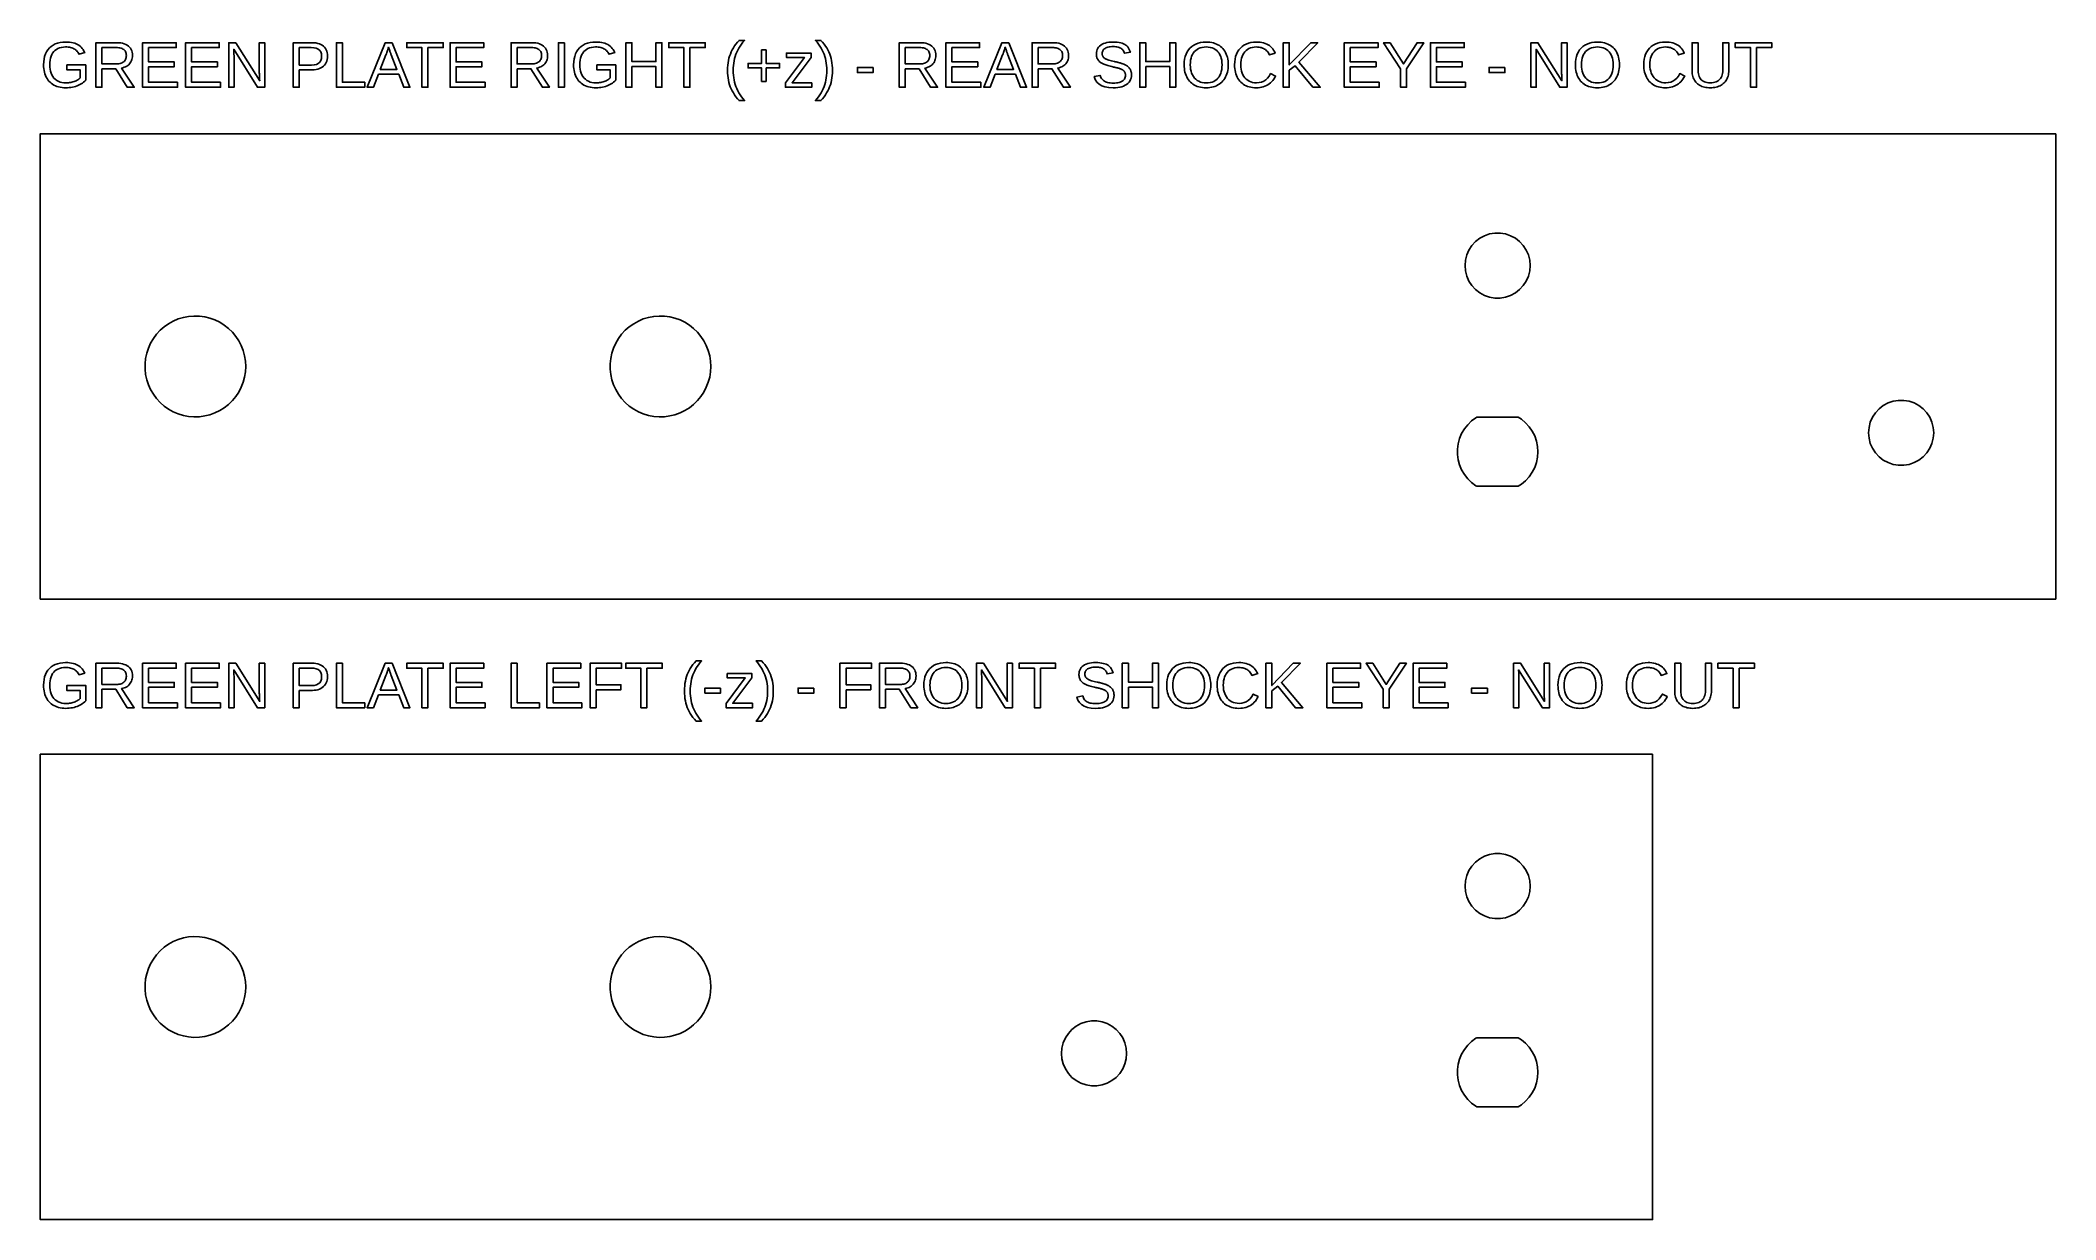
# Model space of a CAD drawing. Extents: x 5 to 265, y -110 to 42.
import ezdxf

# ---------------------------------------------------------------- set-up
doc = ezdxf.new("R2010")
doc.units = 0
doc.layers.get('0').update_dxf_attribs({"linetype": 'CONTINUOUS'})

msp = doc.modelspace()

# ---------------------------------------------------------------- linework, layer by layer
for points in [[(8.5265, 35.9238), (8.74052, 35.9394), (8.94997, 35.9653), (9.15486, 36.0017), (9.35517, 36.0484), (9.55092, 36.1055), (9.7421, 36.1729), (9.92682, 36.2498), (10.1032, 36.3353), (10.2711, 36.4294), (10.4307, 36.532), (10.5818, 36.6431), (10.7246, 36.7628), (10.859, 36.8911), (10.859, 38.8685), (8.42996, 38.8685), (8.42996, 38.2175), (10.1429, 38.2175), (10.1429, 37.184), (10.0531, 37.1028), (9.95574, 37.0266), (9.85082, 36.9553), (9.73835, 36.8891), (9.61832, 36.8278), (9.49073, 36.7715), (9.35558, 36.7202), (9.21513, 36.6748), (9.07162, 36.6365), (8.92502, 36.6051), (8.77536, 36.5807), (8.62262, 36.5632), (8.46681, 36.5528), (8.30792, 36.5493), (8.03531, 36.5621), (7.78013, 36.6006), (7.54239, 36.6648), (7.32209, 36.7546), (7.11922, 36.87), (6.93379, 37.0111), (6.7658, 37.1779), (6.61792, 37.3669), (6.49279, 37.5745), (6.39041, 37.8008), (6.31078, 38.0458), (6.2539, 38.3095), (6.21978, 38.5919), (6.2084, 38.8929), (6.21911, 39.1944), (6.25125, 39.476), (6.30481, 39.7375), (6.37979, 39.979), (6.4762, 40.2005), (6.59403, 40.4019), (6.73328, 40.5834), (6.89279, 40.7426), (7.07141, 40.8774), (7.26911, 40.9876), (7.48592, 41.0733), (7.72182, 41.1346), (7.97682, 41.1713), (8.25092, 41.1836), (8.42916, 41.179), (8.59885, 41.1653), (8.75999, 41.1425), (8.91257, 41.1105), (9.05659, 41.0694), (9.19206, 41.0192), (9.31898, 40.9598), (9.43784, 40.8905), (9.54915, 40.8103), (9.6529, 40.7194), (9.7491, 40.6177), (9.83774, 40.5052), (9.91883, 40.3819), (9.99236, 40.2478), (10.7329, 40.4675), (10.6355, 40.6619), (10.527, 40.8405), (10.4073, 41.0033), (10.2765, 41.1504), (10.1346, 41.2817), (9.98157, 41.3972), (9.8174, 41.4969), (9.64036, 41.5822), (9.44871, 41.6543), (9.24245, 41.7134), (9.02157, 41.7593), (8.78608, 41.7921), (8.53598, 41.8118), (8.27126, 41.8183), (7.89653, 41.8027), (7.54654, 41.7559), (7.22129, 41.6778), (6.92078, 41.5685), (6.64502, 41.428), (6.394, 41.2563), (6.16772, 41.0534), (5.96911, 40.822), (5.80105, 40.5648), (5.66355, 40.2819), (5.5566, 39.9733), (5.48021, 39.6389), (5.43438, 39.2788), (5.4191, 38.8929), (5.42612, 38.6374), (5.44717, 38.3915), (5.48225, 38.1554), (5.53136, 37.929), (5.59451, 37.7123), (5.67169, 37.5054), (5.7629, 37.3081), (5.8674, 37.1222), (5.98443, 36.9491), (6.11401, 36.7888), (6.25612, 36.6415), (6.41078, 36.507), (6.57797, 36.3854), (6.7577, 36.2767), (6.94877, 36.1817), (7.14996, 36.1013), (7.36129, 36.0355), (7.58275, 35.9844), (7.81434, 35.9479), (8.05607, 35.9259), (8.30792, 35.9186)], [(12.9426, 38.3802), (14.7288, 38.3802), (16.218, 36), (17.1131, 36), (15.4856, 38.4697), (15.667, 38.5088), (15.8368, 38.5611), (15.9951, 38.6264), (16.1419, 38.7049), (16.2771, 38.7965), (16.4008, 38.9012), (16.5129, 39.019), (16.6117, 39.1476), (16.6953, 39.2844), (16.7637, 39.4295), (16.8168, 39.583), (16.8548, 39.7447), (16.8776, 39.9148), (16.8852, 40.0931), (16.8745, 40.3071), (16.8422, 40.5072), (16.7884, 40.6934), (16.7132, 40.8657), (16.6164, 41.0242), (16.4981, 41.1688), (16.3583, 41.2996), (16.1988, 41.4145), (16.0212, 41.5118), (15.8256, 41.5914), (15.612, 41.6533), (15.3804, 41.6975), (15.1307, 41.724), (14.863, 41.7329), (12.1655, 41.7329), (12.1655, 36), (12.9426, 36)], [(22.6998, 36.6347), (18.9607, 36.6347), (18.9607, 38.6325), (22.2889, 38.6325), (22.2889, 39.2591), (18.9607, 39.2591), (18.9607, 41.0981), (22.533, 41.0981), (22.533, 41.7329), (18.1836, 41.7329), (18.1836, 36), (22.6998, 36)], [(28.2581, 36.6347), (24.519, 36.6347), (24.519, 38.6325), (27.8472, 38.6325), (27.8472, 39.2591), (24.519, 39.2591), (24.519, 41.0981), (28.0913, 41.0981), (28.0913, 41.7329), (23.7418, 41.7329), (23.7418, 36), (28.2581, 36)], [(29.9918, 39.8084), (29.9715, 40.4878), (29.9511, 40.8825), (33.0189, 36), (33.9547, 36), (33.9547, 41.7329), (33.2549, 41.7329), (33.2549, 37.9733), (33.2559, 37.8621), (33.2589, 37.7329), (33.2639, 37.5857), (33.2708, 37.4207), (33.2798, 37.2376), (33.2908, 37.0367), (33.3037, 36.8178), (30.2034, 41.7329), (29.3001, 41.7329), (29.3001, 36), (29.9918, 36)], [(38.4106, 38.2337), (40.095, 38.2337), (40.3477, 38.2435), (40.5848, 38.2729), (40.8063, 38.3219), (41.0124, 38.3905), (41.2029, 38.4787), (41.3779, 38.5865), (41.5374, 38.7139), (41.6782, 38.8578), (41.7974, 39.0154), (41.895, 39.1867), (41.9708, 39.3715), (42.025, 39.5699), (42.0575, 39.782), (42.0684, 40.0077), (42.0576, 40.235), (42.0252, 40.4471), (41.9712, 40.6442), (41.8956, 40.8261), (41.7985, 40.9929), (41.6797, 41.1446), (41.5394, 41.2812), (41.3794, 41.401), (41.2016, 41.5024), (41.0061, 41.5854), (40.7928, 41.6499), (40.5617, 41.696), (40.3128, 41.7237), (40.0462, 41.7329), (37.6335, 41.7329), (37.6335, 36), (38.4106, 36)], [(46.8658, 36.6347), (43.9689, 36.6347), (43.9689, 41.7329), (43.1917, 41.7329), (43.1917, 36), (46.8658, 36)], [(48.6238, 37.6763), (51.2359, 37.6763), (51.891, 36), (52.6844, 36), (50.3815, 41.7329), (49.4985, 41.7329), (47.159, 36), (47.9646, 36)], [(55.012, 41.0981), (56.9813, 41.0981), (56.9813, 41.7329), (52.2697, 41.7329), (52.2697, 41.0981), (54.239, 41.0981), (54.239, 36), (55.012, 36)], [(62.3727, 36.6347), (58.6336, 36.6347), (58.6336, 38.6325), (61.9618, 38.6325), (61.9618, 39.2591), (58.6336, 39.2591), (58.6336, 41.0981), (62.2059, 41.0981), (62.2059, 41.7329), (57.8565, 41.7329), (57.8565, 36), (62.3727, 36)], [(66.5071, 38.3802), (68.2933, 38.3802), (69.7825, 36), (70.6776, 36), (69.0501, 38.4697), (69.2315, 38.5088), (69.4013, 38.5611), (69.5596, 38.6264), (69.7064, 38.7049), (69.8416, 38.7965), (69.9653, 38.9012), (70.0774, 39.019), (70.1762, 39.1476), (70.2598, 39.2844), (70.3282, 39.4295), (70.3814, 39.583), (70.4193, 39.7447), (70.4421, 39.9148), (70.4497, 40.0931), (70.439, 40.3071), (70.4067, 40.5072), (70.353, 40.6934), (70.2777, 40.8657), (70.1809, 41.0242), (70.0626, 41.1688), (69.9228, 41.2996), (69.7633, 41.4145), (69.5857, 41.5118), (69.3901, 41.5914), (69.1765, 41.6533), (68.9449, 41.6975), (68.6952, 41.724), (68.4276, 41.7329), (65.73, 41.7329), (65.73, 36), (66.5071, 36)], [(72.6106, 41.7329), (71.8335, 41.7329), (71.8335, 36), (72.6106, 36)], [(76.9063, 35.9238), (77.1203, 35.9394), (77.3298, 35.9653), (77.5346, 36.0017), (77.735, 36.0484), (77.9307, 36.1055), (78.1219, 36.1729), (78.3066, 36.2498), (78.4829, 36.3353), (78.6509, 36.4294), (78.8104, 36.532), (78.9616, 36.6431), (79.1044, 36.7628), (79.2388, 36.8911), (79.2388, 38.8685), (76.8097, 38.8685), (76.8097, 38.2175), (78.5227, 38.2175), (78.5227, 37.184), (78.4329, 37.1028), (78.3355, 37.0266), (78.2306, 36.9553), (78.1181, 36.8891), (77.9981, 36.8278), (77.8705, 36.7715), (77.7354, 36.7202), (77.5949, 36.6748), (77.4514, 36.6365), (77.3048, 36.6051), (77.1551, 36.5807), (77.0024, 36.5632), (76.8466, 36.5528), (76.6877, 36.5493), (76.4151, 36.5621), (76.1599, 36.6006), (75.9222, 36.6648), (75.7019, 36.7546), (75.499, 36.87), (75.3136, 37.0111), (75.1456, 37.1779), (74.9977, 37.3669), (74.8726, 37.5745), (74.7702, 37.8008), (74.6906, 38.0458), (74.6337, 38.3095), (74.5996, 38.5919), (74.5882, 38.8929), (74.5989, 39.1944), (74.631, 39.476), (74.6846, 39.7375), (74.7596, 39.979), (74.856, 40.2005), (74.9738, 40.4019), (75.1131, 40.5834), (75.2726, 40.7426), (75.4512, 40.8774), (75.6489, 40.9876), (75.8657, 41.0733), (76.1016, 41.1346), (76.3566, 41.1713), (76.6307, 41.1836), (76.8089, 41.179), (76.9786, 41.1653), (77.1398, 41.1425), (77.2923, 41.1105), (77.4364, 41.0694), (77.5718, 41.0192), (77.6988, 40.9598), (77.8176, 40.8905), (77.9289, 40.8103), (78.0327, 40.7194), (78.1289, 40.6177), (78.2175, 40.5052), (78.2986, 40.3819), (78.3721, 40.2478), (79.1127, 40.4675), (79.0153, 40.6619), (78.9067, 40.8405), (78.7871, 41.0033), (78.6563, 41.1504), (78.5144, 41.2817), (78.3613, 41.3972), (78.1972, 41.4969), (78.0201, 41.5822), (77.8285, 41.6543), (77.6222, 41.7134), (77.4013, 41.7593), (77.1659, 41.7921), (76.9158, 41.8118), (76.651, 41.8183), (76.2763, 41.8027), (75.9263, 41.7559), (75.6011, 41.6778), (75.3006, 41.5685), (75.0248, 41.428), (74.7738, 41.2563), (74.5475, 41.0534), (74.3489, 40.822), (74.1808, 40.5648), (74.0433, 40.2819), (73.9364, 39.9733), (73.86, 39.6389), (73.8142, 39.2788), (73.7989, 38.8929), (73.8059, 38.6374), (73.8269, 38.3915), (73.862, 38.1554), (73.9111, 37.929), (73.9743, 37.7123), (74.0515, 37.5054), (74.1427, 37.3081), (74.2472, 37.1222), (74.3642, 36.9491), (74.4938, 36.7888), (74.6359, 36.6415), (74.7906, 36.507), (74.9577, 36.3854), (75.1375, 36.2767), (75.3285, 36.1817), (75.5297, 36.1013), (75.7411, 36.0355), (75.9625, 35.9844), (76.1941, 35.9479), (76.4358, 35.9259), (76.6877, 35.9186)], [(81.3224, 38.6569), (84.4228, 38.6569), (84.4228, 36), (85.1999, 36), (85.1999, 41.7329), (84.4228, 41.7329), (84.4228, 39.3079), (81.3224, 39.3079), (81.3224, 41.7329), (80.5453, 41.7329), (80.5453, 36), (81.3224, 36)], [(88.8093, 41.0981), (90.7785, 41.0981), (90.7785, 41.7329), (86.0669, 41.7329), (86.0669, 41.0981), (88.0362, 41.0981), (88.0362, 36), (88.8093, 36)], [(95.6497, 34.5219), (95.4555, 34.7727), (95.2784, 35.0271), (95.1182, 35.2852), (94.9751, 35.5469), (94.849, 35.8123), (94.74, 36.0814), (94.6466, 36.3559), (94.5676, 36.6377), (94.5029, 36.9269), (94.4526, 37.2233), (94.4167, 37.527), (94.3952, 37.8381), (94.388, 38.1565), (94.3953, 38.476), (94.4171, 38.7882), (94.4534, 39.0931), (94.5042, 39.3907), (94.5696, 39.681), (94.6495, 39.964), (94.744, 40.2397), (94.854, 40.5095), (94.9805, 40.7751), (95.1235, 41.0363), (95.2831, 41.2932), (95.4591, 41.5458), (95.6518, 41.7941), (95.8609, 42.038), (95.1529, 42.038), (94.9425, 41.7998), (94.7482, 41.5571), (94.5701, 41.3099), (94.4083, 41.0582), (94.2626, 40.802), (94.1331, 40.5414), (94.0198, 40.2763), (93.9221, 40.004), (93.8394, 39.7219), (93.7718, 39.43), (93.7192, 39.1284), (93.6816, 38.8169), (93.6591, 38.4956), (93.6516, 38.1646), (93.6516, 38.1483), (93.659, 37.8194), (93.6815, 37.4998), (93.7188, 37.1896), (93.7711, 36.8888), (93.8384, 36.5974), (93.9206, 36.3154), (94.0177, 36.0427), (94.1306, 35.777), (94.2599, 35.5156), (94.4056, 35.2586), (94.5678, 35.0061), (94.7464, 34.7579), (94.9414, 34.5142), (95.1529, 34.2748), (95.8609, 34.2748)], [(105.91, 34.5131), (106.105, 34.7558), (106.283, 35.003), (106.445, 35.2546), (106.59, 35.5108), (106.72, 35.7715), (106.833, 36.0366), (106.931, 36.3089), (107.013, 36.591), (107.081, 36.8828), (107.134, 37.1845), (107.171, 37.496), (107.194, 37.8172), (107.201, 38.1483), (107.201, 38.1646), (107.194, 38.4935), (107.171, 38.8131), (107.134, 39.1232), (107.082, 39.424), (107.014, 39.7155), (106.932, 39.9975), (106.835, 40.2701), (106.722, 40.5359), (106.593, 40.7973), (106.447, 41.0542), (106.285, 41.3068), (106.106, 41.5549), (105.911, 41.7987), (105.7, 42.038), (104.992, 42.038), (105.201, 41.7931), (105.394, 41.5441), (105.57, 41.2912), (105.729, 41.0343), (105.872, 40.7734), (105.999, 40.5085), (106.109, 40.2396), (106.203, 39.9649), (106.283, 39.6826), (106.349, 39.3927), (106.399, 39.0951), (106.436, 38.7898), (106.458, 38.477), (106.465, 38.1565), (106.458, 37.836), (106.436, 37.5232), (106.4, 37.2182), (106.349, 36.9209), (106.284, 36.6313), (106.205, 36.3494), (106.111, 36.0752), (106.001, 35.8068), (105.875, 35.5422), (105.732, 35.2812), (105.572, 35.024), (105.396, 34.7706), (105.202, 34.5208), (104.992, 34.2748), (105.7, 34.2748)], [(116.585, 38.3802), (118.371, 38.3802), (119.86, 36), (120.755, 36), (119.127, 38.4697), (119.309, 38.5088), (119.479, 38.5611), (119.637, 38.6264), (119.784, 38.7049), (119.919, 38.7965), (120.043, 38.9012), (120.155, 39.019), (120.254, 39.1476), (120.337, 39.2844), (120.406, 39.4295), (120.459, 39.583), (120.497, 39.7447), (120.52, 39.9148), (120.527, 40.0931), (120.516, 40.3071), (120.484, 40.5072), (120.43, 40.6934), (120.355, 40.8657), (120.258, 41.0242), (120.14, 41.1688), (120, 41.2996), (119.841, 41.4145), (119.663, 41.5118), (119.468, 41.5914), (119.254, 41.6533), (119.022, 41.6975), (118.773, 41.724), (118.505, 41.7329), (115.807, 41.7329), (115.807, 36), (116.585, 36)], [(126.342, 36.6347), (122.603, 36.6347), (122.603, 38.6325), (125.931, 38.6325), (125.931, 39.2591), (122.603, 39.2591), (122.603, 41.0981), (126.175, 41.0981), (126.175, 41.7329), (121.825, 41.7329), (121.825, 36), (126.342, 36)], [(128.181, 37.6763), (130.793, 37.6763), (131.448, 36), (132.242, 36), (129.939, 41.7329), (129.056, 41.7329), (126.716, 36), (127.522, 36)], [(133.719, 38.3802), (135.505, 38.3802), (136.994, 36), (137.89, 36), (136.262, 38.4697), (136.443, 38.5088), (136.613, 38.5611), (136.772, 38.6264), (136.918, 38.7049), (137.054, 38.7965), (137.177, 38.9012), (137.289, 39.019), (137.388, 39.1476), (137.472, 39.2844), (137.54, 39.4295), (137.593, 39.583), (137.631, 39.7447), (137.654, 39.9148), (137.662, 40.0931), (137.651, 40.3071), (137.619, 40.5072), (137.565, 40.6934), (137.49, 40.8657), (137.393, 41.0242), (137.275, 41.1688), (137.135, 41.2996), (136.975, 41.4145), (136.798, 41.5118), (136.602, 41.5914), (136.389, 41.6533), (136.157, 41.6975), (135.907, 41.724), (135.64, 41.7329), (132.942, 41.7329), (132.942, 36), (133.719, 36)], [(143.711, 35.9275), (144.002, 35.9542), (144.272, 35.9986), (144.522, 36.0608), (144.751, 36.1408), (144.959, 36.2385), (145.147, 36.354), (145.311, 36.4857), (145.451, 36.632), (145.565, 36.7929), (145.653, 36.9685), (145.717, 37.1586), (145.755, 37.3634), (145.767, 37.5827), (145.765, 37.6706), (145.76, 37.7551), (145.751, 37.8363), (145.739, 37.9142), (145.723, 37.9888), (145.703, 38.06), (145.68, 38.128), (145.653, 38.193), (145.624, 38.2555), (145.592, 38.3155), (145.558, 38.3731), (145.521, 38.4281), (145.48, 38.4807), (145.438, 38.5307), (145.392, 38.5785), (145.345, 38.6241), (145.295, 38.6675), (145.243, 38.7088), (145.189, 38.7479), (145.132, 38.7849), (145.073, 38.8196), (145.013, 38.8527), (144.951, 38.8846), (144.888, 38.9152), (144.824, 38.9445), (144.759, 38.9727), (144.692, 38.9995), (144.624, 39.0251), (144.555, 39.0496), (144.485, 39.0731), (144.414, 39.0956), (144.342, 39.1171), (144.27, 39.1377), (144.196, 39.1572), (144.121, 39.1757), (144.046, 39.1937), (143.971, 39.2115), (143.896, 39.2294), (143.821, 39.2471), (143.745, 39.2647), (143.67, 39.2823), (143.595, 39.2998), (143.38, 39.3486), (143.186, 39.3953), (143.014, 39.4396), (142.864, 39.4818), (142.735, 39.5217), (142.627, 39.5593), (142.541, 39.5947), (142.468, 39.6301), (142.4, 39.6676), (142.337, 39.7073), (142.279, 39.7492), (142.226, 39.7932), (142.178, 39.8394), (142.136, 39.8877), (142.099, 39.939), (142.067, 39.994), (142.041, 40.0527), (142.021, 40.1152), (142.007, 40.1814), (141.998, 40.2514), (141.995, 40.3251), (142.003, 40.4496), (142.025, 40.5649), (142.062, 40.6711), (142.114, 40.7682), (142.18, 40.8561), (142.262, 40.9349), (142.358, 41.0045), (142.468, 41.065), (142.591, 41.1162), (142.728, 41.158), (142.878, 41.1906), (143.041, 41.2138), (143.218, 41.2278), (143.407, 41.2324), (143.581, 41.2282), (143.743, 41.2156), (143.894, 41.1947), (144.034, 41.1653), (144.163, 41.1276), (144.281, 41.0814), (144.388, 41.0269), (144.484, 40.9631), (144.572, 40.8891), (144.649, 40.8049), (144.718, 40.7104), (144.777, 40.6058), (144.827, 40.4909), (144.868, 40.3658), (145.633, 40.5001), (145.567, 40.6972), (145.489, 40.8772), (145.398, 41.04), (145.295, 41.1856), (145.179, 41.314), (145.05, 41.4252), (144.909, 41.5192), (144.752, 41.5986), (144.576, 41.6657), (144.381, 41.7207), (144.168, 41.7634), (143.936, 41.7939), (143.685, 41.8122), (143.416, 41.8183), (143.125, 41.8102), (142.855, 41.7858), (142.605, 41.7451), (142.375, 41.6881), (142.164, 41.6149), (141.973, 41.5254), (141.802, 41.4196), (141.653, 41.2988), (141.526, 41.1642), (141.423, 41.0158), (141.342, 40.8536), (141.285, 40.6777), (141.25, 40.4879), (141.239, 40.2844), (141.241, 40.1941), (141.248, 40.1067), (141.259, 40.0223), (141.274, 39.9409), (141.294, 39.8625), (141.318, 39.7871), (141.347, 39.7147), (141.379, 39.6451), (141.416, 39.5781), (141.457, 39.5136), (141.501, 39.4517), (141.549, 39.3923), (141.602, 39.3356), (141.658, 39.2814), (141.719, 39.2292), (141.786, 39.1784), (141.859, 39.1291), (141.939, 39.0811), (142.024, 39.0346), (142.116, 38.9895), (142.213, 38.9458), (142.32, 38.9027), (142.441, 38.8597), (142.575, 38.8167), (142.722, 38.7737), (142.883, 38.7307), (143.057, 38.6877), (143.245, 38.6447), (143.355, 38.6194), (143.462, 38.5945), (143.567, 38.5702), (143.668, 38.5463), (143.767, 38.523), (143.863, 38.5002), (143.957, 38.4778), (144.047, 38.455), (144.133, 38.4307), (144.216, 38.4048), (144.295, 38.3775), (144.37, 38.3487), (144.442, 38.3184), (144.51, 38.2866), (144.574, 38.2528), (144.634, 38.2165), (144.69, 38.1778), (144.741, 38.1365), (144.788, 38.0928), (144.831, 38.0465), (144.87, 37.9978), (144.904, 37.9456), (144.933, 37.8891), (144.956, 37.8284), (144.975, 37.7633), (144.988, 37.6938), (144.996, 37.6201), (144.998, 37.5421), (144.99, 37.404), (144.965, 37.2758), (144.923, 37.1576), (144.865, 37.0492), (144.79, 36.9506), (144.698, 36.862), (144.589, 36.7832), (144.465, 36.7147), (144.328, 36.6567), (144.176, 36.6092), (144.01, 36.5723), (143.83, 36.546), (143.636, 36.5302), (143.428, 36.5249), (143.226, 36.5298), (143.036, 36.5446), (142.859, 36.5693), (142.695, 36.6039), (142.543, 36.6484), (142.403, 36.7027), (142.276, 36.767), (142.161, 36.8418), (142.058, 36.9277), (141.967, 37.0249), (141.888, 37.1333), (141.821, 37.2529), (141.766, 37.3838), (141.723, 37.5258), (140.97, 37.3753), (141.101, 36.9888), (141.305, 36.6618), (141.58, 36.3943), (141.927, 36.1862), (142.346, 36.0375), (142.836, 35.9484), (143.399, 35.9186)], [(147.611, 38.6569), (150.711, 38.6569), (150.711, 36), (151.488, 36), (151.488, 41.7329), (150.711, 41.7329), (150.711, 39.3079), (147.611, 39.3079), (147.611, 41.7329), (146.834, 41.7329), (146.834, 36), (147.611, 36)], [(155.648, 35.926), (155.884, 35.9482), (156.11, 35.9851), (156.327, 36.0369), (156.534, 36.1034), (156.732, 36.1847), (156.92, 36.2807), (157.098, 36.3906), (157.263, 36.5132), (157.417, 36.6487), (157.557, 36.7969), (157.686, 36.9579), (157.803, 37.1317), (157.907, 37.3183), (157.998, 37.5158), (158.075, 37.7225), (158.139, 37.9383), (158.188, 38.1632), (158.223, 38.3973), (158.244, 38.6405), (158.251, 38.8929), (158.244, 39.1461), (158.223, 39.3894), (158.189, 39.623), (158.14, 39.8468), (158.078, 40.0608), (158.001, 40.2649), (157.911, 40.4593), (157.808, 40.6424), (157.692, 40.8126), (157.564, 40.9699), (157.424, 41.1143), (157.271, 41.2459), (157.106, 41.3646), (156.929, 41.4704), (156.74, 41.5627), (156.542, 41.6408), (156.335, 41.7047), (156.118, 41.7544), (155.892, 41.7899), (155.656, 41.8112), (155.411, 41.8183), (155.039, 41.8025), (154.692, 41.755), (154.368, 41.6759), (154.069, 41.5652), (153.794, 41.4228), (153.543, 41.2488), (153.315, 41.0432), (153.116, 40.8095), (152.947, 40.5513), (152.809, 40.2686), (152.701, 39.9614), (152.624, 39.6297), (152.578, 39.2736), (152.563, 38.8929), (152.57, 38.6394), (152.59, 38.3952), (152.625, 38.1601), (152.673, 37.9343), (152.735, 37.7177), (152.811, 37.5103), (152.9, 37.3121), (153.003, 37.1251), (153.118, 36.9511), (153.246, 36.7902), (153.385, 36.6422), (153.538, 36.5073), (153.702, 36.3855), (153.879, 36.2767), (154.067, 36.1817), (154.265, 36.1013), (154.473, 36.0355), (154.69, 35.9844), (154.918, 35.9479), (155.155, 35.9259), (155.403, 35.9186)], [(162.106, 35.9265), (162.335, 35.9502), (162.556, 35.9896), (162.769, 36.0449), (162.973, 36.1158), (163.168, 36.2026), (163.356, 36.3052), (163.533, 36.4228), (163.698, 36.5549), (163.852, 36.7015), (163.994, 36.8625), (164.125, 37.0379), (164.243, 37.2278), (164.35, 37.4322), (163.716, 37.7495), (163.53, 37.4333), (163.32, 37.1656), (163.086, 36.9467), (162.828, 36.7764), (162.544, 36.6547), (162.237, 36.5817), (161.905, 36.5574), (161.644, 36.5705), (161.4, 36.6097), (161.171, 36.6751), (160.958, 36.7666), (160.761, 36.8843), (160.579, 37.0282), (160.414, 37.1982), (160.268, 37.3897), (160.144, 37.5981), (160.043, 37.8234), (159.964, 38.0655), (159.908, 38.3244), (159.874, 38.6002), (159.863, 38.8929), (159.873, 39.1882), (159.906, 39.465), (159.96, 39.7233), (160.035, 39.9631), (160.132, 40.1843), (160.251, 40.387), (160.391, 40.5712), (160.551, 40.7337), (160.728, 40.8712), (160.923, 40.9836), (161.134, 41.0711), (161.363, 41.1336), (161.609, 41.1711), (161.873, 41.1836), (162.042, 41.1782), (162.205, 41.162), (162.362, 41.135), (162.512, 41.0972), (162.654, 41.0486), (162.791, 40.9893), (162.92, 40.9191), (163.041, 40.8387), (163.153, 40.7487), (163.254, 40.6491), (163.346, 40.5398), (163.427, 40.4209), (163.499, 40.2924), (163.561, 40.1542), (164.297, 40.3983), (164.208, 40.5924), (164.106, 40.7723), (163.99, 40.9381), (163.861, 41.0898), (163.719, 41.2274), (163.563, 41.3509), (163.394, 41.4602), (163.213, 41.5552), (163.019, 41.6356), (162.812, 41.7014), (162.594, 41.7526), (162.363, 41.7891), (162.12, 41.811), (161.864, 41.8183), (161.502, 41.8025), (161.162, 41.7549), (160.846, 41.6756), (160.553, 41.5646), (160.283, 41.4218), (160.037, 41.2474), (159.814, 41.0412), (159.617, 40.807), (159.451, 40.5486), (159.315, 40.266), (159.209, 39.9591), (159.134, 39.6279), (159.088, 39.2725), (159.073, 38.8929), (159.08, 38.6364), (159.1, 38.3899), (159.134, 38.1534), (159.181, 37.927), (159.242, 37.7107), (159.317, 37.5044), (159.405, 37.3081), (159.506, 37.1232), (159.619, 36.9509), (159.744, 36.7912), (159.882, 36.6442), (160.032, 36.5097), (160.194, 36.3879), (160.369, 36.2787), (160.555, 36.1832), (160.75, 36.1023), (160.954, 36.0362), (161.169, 35.9848), (161.392, 35.948), (161.626, 35.926), (161.868, 35.9186)], [(166.129, 38.1971), (166.877, 38.7668), (169.168, 36), (170.132, 36), (167.366, 39.2428), (169.807, 41.7329), (168.891, 41.7329), (166.129, 38.8603), (166.129, 41.7329), (165.352, 41.7329), (165.352, 36), (166.129, 36)], [(177.741, 36.6347), (174.002, 36.6347), (174.002, 38.6325), (177.331, 38.6325), (177.331, 39.2591), (174.002, 39.2591), (174.002, 41.0981), (177.575, 41.0981), (177.575, 41.7329), (173.225, 41.7329), (173.225, 36), (177.741, 36)], [(181.261, 38.3762), (183.475, 41.7329), (182.62, 41.7329), (180.883, 39.0028), (179.137, 41.7329), (178.283, 41.7329), (180.488, 38.3762), (180.488, 36), (181.261, 36)], [(188.858, 36.6347), (185.119, 36.6347), (185.119, 38.6325), (188.447, 38.6325), (188.447, 39.2591), (185.119, 39.2591), (185.119, 41.0981), (188.691, 41.0981), (188.691, 41.7329), (184.342, 41.7329), (184.342, 36), (188.858, 36)], [(197.997, 39.8084), (197.977, 40.4878), (197.957, 40.8825), (201.024, 36), (201.96, 36), (201.96, 41.7329), (201.26, 41.7329), (201.26, 37.9733), (201.261, 37.8621), (201.264, 37.7329), (201.269, 37.5857), (201.276, 37.4207), (201.285, 37.2376), (201.296, 37.0367), (201.309, 36.8178), (198.209, 41.7329), (197.306, 41.7329), (197.306, 36), (197.997, 36)], [(206.12, 35.926), (206.356, 35.9482), (206.582, 35.9851), (206.799, 36.0369), (207.006, 36.1034), (207.204, 36.1847), (207.392, 36.2807), (207.57, 36.3906), (207.735, 36.5132), (207.889, 36.6487), (208.03, 36.7969), (208.158, 36.9579), (208.275, 37.1317), (208.379, 37.3183), (208.47, 37.5158), (208.548, 37.7225), (208.611, 37.9383), (208.66, 38.1632), (208.695, 38.3973), (208.716, 38.6405), (208.723, 38.8929), (208.716, 39.1461), (208.695, 39.3894), (208.661, 39.623), (208.612, 39.8468), (208.55, 40.0608), (208.473, 40.2649), (208.383, 40.4593), (208.28, 40.6424), (208.164, 40.8126), (208.036, 40.9699), (207.896, 41.1143), (207.743, 41.2459), (207.578, 41.3646), (207.401, 41.4704), (207.212, 41.5627), (207.014, 41.6408), (206.807, 41.7047), (206.59, 41.7544), (206.364, 41.7899), (206.128, 41.8112), (205.883, 41.8183), (205.511, 41.8025), (205.164, 41.755), (204.84, 41.6759), (204.541, 41.5652), (204.266, 41.4228), (204.015, 41.2488), (203.788, 41.0432), (203.588, 40.8095), (203.419, 40.5513), (203.281, 40.2686), (203.173, 39.9614), (203.096, 39.6297), (203.05, 39.2736), (203.035, 38.8929), (203.042, 38.6394), (203.062, 38.3952), (203.097, 38.1601), (203.145, 37.9343), (203.207, 37.7177), (203.283, 37.5103), (203.373, 37.3121), (203.475, 37.1251), (203.59, 36.9511), (203.718, 36.7902), (203.857, 36.6422), (204.01, 36.5073), (204.174, 36.3855), (204.351, 36.2767), (204.539, 36.1817), (204.737, 36.1013), (204.945, 36.0355), (205.163, 35.9844), (205.39, 35.9479), (205.628, 35.9259), (205.875, 35.9186)], [(214.893, 35.9265), (215.123, 35.9502), (215.343, 35.9896), (215.556, 36.0449), (215.76, 36.1158), (215.956, 36.2026), (216.143, 36.3052), (216.32, 36.4228), (216.486, 36.5549), (216.639, 36.7015), (216.782, 36.8625), (216.912, 37.0379), (217.031, 37.2278), (217.138, 37.4322), (216.503, 37.7495), (216.318, 37.4333), (216.108, 37.1656), (215.874, 36.9467), (215.615, 36.7764), (215.332, 36.6547), (215.024, 36.5817), (214.692, 36.5574), (214.432, 36.5705), (214.187, 36.6097), (213.958, 36.6751), (213.745, 36.7666), (213.548, 36.8843), (213.367, 37.0282), (213.201, 37.1982), (213.055, 37.3897), (212.931, 37.5981), (212.83, 37.8234), (212.751, 38.0655), (212.695, 38.3244), (212.661, 38.6002), (212.65, 38.8929), (212.661, 39.1882), (212.693, 39.465), (212.747, 39.7233), (212.823, 39.9631), (212.92, 40.1843), (213.038, 40.387), (213.179, 40.5712), (213.339, 40.7337), (213.516, 40.8712), (213.71, 40.9836), (213.921, 41.0711), (214.15, 41.1336), (214.396, 41.1711), (214.66, 41.1836), (214.83, 41.1782), (214.993, 41.162), (215.149, 41.135), (215.299, 41.0972), (215.442, 41.0486), (215.578, 40.9893), (215.708, 40.9191), (215.829, 40.8387), (215.94, 40.7487), (216.041, 40.6491), (216.133, 40.5398), (216.215, 40.4209), (216.286, 40.2924), (216.348, 40.1542), (217.085, 40.3983), (216.996, 40.5924), (216.893, 40.7723), (216.777, 40.9381), (216.648, 41.0898), (216.506, 41.2274), (216.35, 41.3509), (216.182, 41.4602), (216, 41.5552), (215.806, 41.6356), (215.6, 41.7014), (215.381, 41.7526), (215.15, 41.7891), (214.907, 41.811), (214.652, 41.8183), (214.289, 41.8025), (213.95, 41.7549), (213.633, 41.6756), (213.34, 41.5646), (213.071, 41.4218), (212.824, 41.2474), (212.601, 41.0412), (212.405, 40.807), (212.238, 40.5486), (212.102, 40.266), (211.997, 39.9591), (211.921, 39.6279), (211.876, 39.2725), (211.861, 38.8929), (211.867, 38.6364), (211.888, 38.3899), (211.921, 38.1534), (211.969, 37.927), (212.03, 37.7107), (212.104, 37.5044), (212.192, 37.3081), (212.293, 37.1232), (212.406, 36.9509), (212.532, 36.7912), (212.669, 36.6442), (212.819, 36.5097), (212.982, 36.3879), (213.156, 36.2787), (213.342, 36.1832), (213.537, 36.1023), (213.742, 36.0362), (213.956, 35.9848), (214.18, 35.948), (214.413, 35.926), (214.656, 35.9186)], [(220.635, 35.9241), (220.832, 35.9404), (221.022, 35.9676), (221.204, 36.0056), (221.377, 36.0546), (221.543, 36.1144), (221.701, 36.1851), (221.85, 36.2661), (221.989, 36.3568), (222.118, 36.4573), (222.238, 36.5674), (222.347, 36.6873), (222.446, 36.8169), (222.535, 36.9562), (222.614, 37.1042), (222.68, 37.2601), (222.734, 37.4237), (222.776, 37.5952), (222.806, 37.7745), (222.824, 37.9616), (222.83, 38.1565), (222.83, 41.7329), (222.057, 41.7329), (222.057, 38.2012), (222.048, 37.9778), (222.022, 37.7703), (221.978, 37.5786), (221.917, 37.4027), (221.838, 37.2428), (221.742, 37.0986), (221.628, 36.9704), (221.498, 36.8587), (221.355, 36.7641), (221.197, 36.6868), (221.025, 36.6266), (220.839, 36.5837), (220.639, 36.5579), (220.426, 36.5493), (220.218, 36.5576), (220.024, 36.5825), (219.845, 36.624), (219.681, 36.6822), (219.531, 36.7569), (219.395, 36.8482), (219.274, 36.9562), (219.168, 37.0801), (219.079, 37.2195), (219.006, 37.3744), (218.949, 37.5447), (218.908, 37.7305), (218.884, 37.9317), (218.875, 38.1483), (218.875, 41.7329), (218.098, 41.7329), (218.098, 38.0832), (218.104, 37.894), (218.122, 37.7125), (218.151, 37.5386), (218.193, 37.3724), (218.246, 37.2138), (218.311, 37.0628), (218.387, 36.9195), (218.475, 36.7847), (218.572, 36.6594), (218.678, 36.5436), (218.794, 36.4373), (218.92, 36.3404), (219.056, 36.2529), (219.201, 36.175), (219.355, 36.107), (219.515, 36.0494), (219.684, 36.0023), (219.859, 35.9657), (220.042, 35.9396), (220.232, 35.9239), (220.43, 35.9186)], [(226.403, 41.0981), (228.372, 41.0981), (228.372, 41.7329), (223.661, 41.7329), (223.661, 41.0981), (225.63, 41.0981), (225.63, 36), (226.403, 36)], [(12.9426, 41.1104), (14.7858, 41.1104), (14.9622, 41.105), (15.1264, 41.089), (15.2783, 41.0622), (15.4181, 41.0247), (15.5457, 40.9765), (15.6611, 40.9176), (15.7642, 40.8479), (15.8544, 40.7681), (15.9307, 40.6785), (15.9931, 40.5793), (16.0416, 40.4703), (16.0763, 40.3516), (16.0971, 40.2232), (16.104, 40.085), (16.0972, 39.9421), (16.0766, 39.8085), (16.0424, 39.6844), (15.9944, 39.5696), (15.9327, 39.4641), (15.8574, 39.3681), (15.7683, 39.2815), (15.6667, 39.2054), (15.5538, 39.141), (15.4294, 39.0883), (15.2937, 39.0473), (15.1466, 39.018), (14.9881, 39.0005), (14.8183, 38.9946), (12.9426, 38.9946)], [(38.4106, 41.1104), (39.9526, 41.1104), (40.3067, 41.0877), (40.6063, 41.0197), (40.8514, 40.9064), (41.042, 40.7477), (41.1782, 40.5437), (41.2599, 40.2943), (41.2872, 39.9996), (41.2606, 39.6941), (41.1809, 39.4356), (41.048, 39.2241), (40.862, 39.0596), (40.6229, 38.9421), (40.3306, 38.8716), (39.9852, 38.8481), (38.4106, 38.8481)], [(49.5921, 40.1664), (49.6471, 40.3136), (49.6981, 40.453), (49.7451, 40.5847), (49.7881, 40.7085), (49.8271, 40.8245), (49.8621, 40.9327), (49.8932, 41.033), (49.9299, 41.147), (50.0397, 40.8092), (50.0723, 40.7096), (50.1048, 40.613), (50.1373, 40.5193), (50.1699, 40.4286), (50.2024, 40.341), (50.235, 40.2563), (50.2675, 40.1746), (51.004, 38.2826), (48.8598, 38.2826)], [(66.5071, 41.1104), (68.3503, 41.1104), (68.5267, 41.105), (68.6909, 41.089), (68.8429, 41.0622), (68.9826, 41.0247), (69.1102, 40.9765), (69.2256, 40.9176), (69.3288, 40.8479), (69.4189, 40.7681), (69.4952, 40.6785), (69.5576, 40.5793), (69.6061, 40.4703), (69.6408, 40.3516), (69.6616, 40.2232), (69.6685, 40.085), (69.6617, 39.9421), (69.6411, 39.8085), (69.6069, 39.6844), (69.5589, 39.5696), (69.4973, 39.4641), (69.4219, 39.3681), (69.3328, 39.2815), (69.2313, 39.2054), (69.1183, 39.141), (68.9939, 39.0883), (68.8582, 39.0473), (68.7111, 39.018), (68.5527, 39.0005), (68.3828, 38.9946), (66.5071, 38.9946)], [(98.64, 38.4738), (100.365, 38.4738), (100.365, 39.0679), (98.64, 39.0679), (98.64, 40.8092), (98.0419, 40.8092), (98.0419, 39.0679), (96.3168, 39.0679), (96.3168, 38.4738), (98.0419, 38.4738), (98.0419, 36.7324), (98.64, 36.7324)], [(104.528, 36.5656), (101.977, 36.5656), (104.442, 39.845), (104.442, 40.4024), (101.252, 40.4024), (101.252, 39.8368), (103.576, 39.8368), (101.114, 36.5574), (101.114, 36), (104.528, 36)], [(116.585, 41.1104), (118.428, 41.1104), (118.604, 41.105), (118.768, 41.089), (118.92, 41.0622), (119.06, 41.0247), (119.188, 40.9765), (119.303, 40.9176), (119.406, 40.8479), (119.496, 40.7681), (119.573, 40.6785), (119.635, 40.5793), (119.684, 40.4703), (119.718, 40.3516), (119.739, 40.2232), (119.746, 40.085), (119.739, 39.9421), (119.719, 39.8085), (119.684, 39.6844), (119.636, 39.5696), (119.575, 39.4641), (119.499, 39.3681), (119.41, 39.2815), (119.309, 39.2054), (119.196, 39.141), (119.071, 39.0883), (118.936, 39.0473), (118.789, 39.018), (118.63, 39.0005), (118.46, 38.9946), (116.585, 38.9946)], [(129.15, 40.1664), (129.205, 40.3136), (129.255, 40.453), (129.302, 40.5847), (129.346, 40.7085), (129.385, 40.8245), (129.42, 40.9327), (129.451, 41.033), (129.487, 41.147), (129.597, 40.8092), (129.63, 40.7096), (129.662, 40.613), (129.695, 40.5193), (129.727, 40.4286), (129.76, 40.341), (129.792, 40.2563), (129.825, 40.1746), (130.561, 38.2826), (128.417, 38.2826)], [(133.719, 41.1104), (135.562, 41.1104), (135.739, 41.105), (135.903, 41.089), (136.055, 41.0622), (136.195, 41.0247), (136.322, 40.9765), (136.438, 40.9176), (136.541, 40.8479), (136.631, 40.7681), (136.707, 40.6785), (136.77, 40.5793), (136.818, 40.4703), (136.853, 40.3516), (136.874, 40.2232), (136.881, 40.085), (136.874, 39.9421), (136.853, 39.8085), (136.819, 39.6844), (136.771, 39.5696), (136.709, 39.4641), (136.634, 39.3681), (136.545, 39.2815), (136.443, 39.2054), (136.33, 39.141), (136.206, 39.0883), (136.07, 39.0473), (135.923, 39.018), (135.765, 39.0005), (135.595, 38.9946), (133.719, 38.9946)], [(155.136, 36.5622), (154.886, 36.6009), (154.654, 36.6655), (154.438, 36.7559), (154.24, 36.8721), (154.059, 37.0141), (153.895, 37.1819), (153.751, 37.3718), (153.629, 37.5799), (153.529, 37.8061), (153.452, 38.0505), (153.396, 38.3131), (153.363, 38.5939), (153.352, 38.8929), (153.363, 39.1934), (153.396, 39.4742), (153.451, 39.7351), (153.527, 39.9763), (153.626, 40.1978), (153.747, 40.3995), (153.889, 40.5814), (154.052, 40.7412), (154.233, 40.8764), (154.432, 40.987), (154.649, 41.073), (154.885, 41.1344), (155.139, 41.1713), (155.411, 41.1836), (155.681, 41.1711), (155.933, 41.1338), (156.167, 41.0715), (156.383, 40.9843), (156.581, 40.8722), (156.761, 40.7352), (156.922, 40.5733), (157.064, 40.3895), (157.185, 40.187), (157.283, 39.9657), (157.359, 39.7256), (157.414, 39.4668), (157.447, 39.1892), (157.457, 38.8929), (157.447, 38.5835), (157.414, 38.2949), (157.36, 38.0269), (157.284, 37.7795), (157.187, 37.5529), (157.067, 37.3469), (156.926, 37.1616), (156.765, 36.9992), (156.585, 36.8617), (156.387, 36.7492), (156.169, 36.6618), (155.932, 36.5993), (155.677, 36.5618), (155.403, 36.5493)], [(205.608, 36.5622), (205.358, 36.6009), (205.126, 36.6655), (204.91, 36.7559), (204.712, 36.8721), (204.531, 37.0141), (204.367, 37.1819), (204.223, 37.3718), (204.101, 37.5799), (204.002, 37.8061), (203.924, 38.0505), (203.869, 38.3131), (203.835, 38.5939), (203.824, 38.8929), (203.835, 39.1934), (203.868, 39.4742), (203.923, 39.7351), (204, 39.9763), (204.098, 40.1978), (204.219, 40.3995), (204.361, 40.5814), (204.524, 40.7412), (204.705, 40.8764), (204.904, 40.987), (205.121, 41.073), (205.357, 41.1344), (205.611, 41.1713), (205.883, 41.1836), (206.153, 41.1711), (206.405, 41.1338), (206.639, 41.0715), (206.855, 40.9843), (207.053, 40.8722), (207.233, 40.7352), (207.395, 40.5733), (207.536, 40.3895), (207.657, 40.187), (207.755, 39.9657), (207.831, 39.7256), (207.886, 39.4668), (207.919, 39.1892), (207.93, 38.8929), (207.919, 38.5835), (207.886, 38.2949), (207.832, 38.0269), (207.756, 37.7795), (207.659, 37.5529), (207.539, 37.3469), (207.399, 37.1616), (207.237, 36.9992), (207.057, 36.8617), (206.859, 36.7492), (206.641, 36.6618), (206.404, 36.5993), (206.149, 36.5618), (205.875, 36.5493)], [(112.438, 38.5389), (110.404, 38.5389), (110.404, 37.8879), (112.438, 37.8879)], [(193.936, 38.5389), (191.902, 38.5389), (191.902, 37.8879), (193.936, 37.8879)], [(265, 30), (5, 30), (5, -30), (265, -30)], [(191.969, 8.92852), (191.313, 9.15375), (190.703, 9.4839), (190.155, 9.90996), (189.686, 10.4203), (189.306, 11.001), (189.028, 11.6363), (188.857, 12.3087), (188.8, 13), (188.857, 13.6913), (189.028, 14.3637), (189.306, 14.999), (189.686, 15.5797), (190.155, 16.09), (190.703, 16.5161), (191.313, 16.8462), (191.969, 17.0715), (192.653, 17.1857), (193.347, 17.1857), (194.031, 17.0715), (194.687, 16.8462), (195.297, 16.5161), (195.845, 16.09), (196.314, 15.5797), (196.694, 14.999), (196.972, 14.3637), (197.143, 13.6913), (197.2, 13), (197.143, 12.3087), (196.972, 11.6363), (196.694, 11.001), (196.314, 10.4203), (195.845, 9.90996), (195.297, 9.4839), (194.687, 9.15375), (194.031, 8.92852), (193.347, 8.81435), (192.653, 8.81435)], [(24.1373, -6.44249), (23.4574, -6.31429), (22.7949, -6.11455), (22.1575, -5.84553), (21.5523, -5.51027), (20.9861, -5.11259), (20.4654, -4.65697), (19.9961, -4.14859), (19.5835, -3.5932), (19.2322, -2.9971), (18.9463, -2.36704), (18.729, -1.71017), (18.5828, -1.03391), (18.5092, -0.34594), (18.5092, 0.34594), (18.5828, 1.03391), (18.729, 1.71017), (18.9463, 2.36704), (19.2322, 2.9971), (19.5835, 3.5932), (19.9961, 4.14859), (20.4654, 4.65697), (20.9861, 5.11259), (21.5523, 5.51027), (22.1575, 5.84553), (22.7949, 6.11455), (23.4574, 6.31429), (24.1373, 6.44249), (24.827, 6.4977), (25.5186, 6.47928), (26.2044, 6.38745), (26.8765, 6.22324), (27.5274, 5.98853), (28.1496, 5.68596), (28.7361, 5.31897), (29.2803, 4.89171), (29.776, 4.40903), (30.2176, 3.87639), (30.6001, 3.29983), (30.9191, 2.68588), (31.1711, 2.0415), (31.3531, 1.37399), (31.4632, 0.69091), (31.5, 0), (31.4632, -0.69091), (31.3531, -1.37399), (31.1711, -2.0415), (30.9191, -2.68588), (30.6001, -3.29983), (30.2176, -3.87639), (29.776, -4.40903), (29.2803, -4.89171), (28.7361, -5.31897), (28.1496, -5.68596), (27.5274, -5.98853), (26.8765, -6.22324), (26.2044, -6.38745), (25.5186, -6.47928), (24.827, -6.4977)], [(84.1373, -6.44249), (83.4574, -6.31429), (82.7949, -6.11455), (82.1575, -5.84553), (81.5523, -5.51027), (80.9861, -5.11259), (80.4654, -4.65697), (79.9961, -4.14859), (79.5835, -3.5932), (79.2322, -2.9971), (78.9463, -2.36704), (78.729, -1.71017), (78.5828, -1.03391), (78.5092, -0.34594), (78.5092, 0.34594), (78.5828, 1.03391), (78.729, 1.71017), (78.9463, 2.36704), (79.2322, 2.9971), (79.5835, 3.5932), (79.9961, 4.14859), (80.4654, 4.65697), (80.9861, 5.11259), (81.5523, 5.51027), (82.1575, 5.84553), (82.7949, 6.11455), (83.4574, 6.31429), (84.1373, 6.44249), (84.827, 6.4977), (85.5186, 6.47928), (86.2044, 6.38745), (86.8765, 6.22324), (87.5274, 5.98853), (88.1496, 5.68596), (88.7361, 5.31897), (89.2803, 4.89171), (89.776, 4.40903), (90.2176, 3.87639), (90.6001, 3.29983), (90.9191, 2.68588), (91.1711, 2.0415), (91.3531, 1.37399), (91.4632, 0.69091), (91.5, 0), (91.4632, -0.69091), (91.3531, -1.37399), (91.1711, -2.0415), (90.9191, -2.68588), (90.6001, -3.29983), (90.2176, -3.87639), (89.776, -4.40903), (89.2803, -4.89171), (88.7361, -5.31897), (88.1496, -5.68596), (87.5274, -5.98853), (86.8765, -6.22324), (86.2044, -6.38745), (85.5186, -6.47928), (84.827, -6.4977)], [(244.029, -12.6324), (243.373, -12.4071), (242.763, -12.077), (242.215, -11.6509), (241.745, -11.1406), (241.366, -10.5599), (241.087, -9.92462), (240.917, -9.25218), (240.86, -8.56088), (240.917, -7.86958), (241.087, -7.19714), (241.366, -6.5619), (241.745, -5.98119), (242.215, -5.47084), (242.763, -5.04478), (243.373, -4.71463), (244.029, -4.4894), (244.713, -4.37523), (245.407, -4.37523), (246.091, -4.4894), (246.747, -4.71463), (247.357, -5.04478), (247.904, -5.47084), (248.374, -5.98119), (248.754, -6.5619), (249.032, -7.19714), (249.202, -7.86958), (249.26, -8.56088), (249.202, -9.25218), (249.032, -9.92462), (248.754, -10.5599), (248.374, -11.1406), (247.904, -11.6509), (247.357, -12.077), (246.747, -12.4071), (246.091, -12.6324), (245.407, -12.7465), (244.713, -12.7465)], [(190.202, -15.383), (189.643, -14.971), (189.143, -14.4881), (188.713, -13.9429), (188.359, -13.3453), (188.088, -12.7057), (187.904, -12.0358), (187.812, -11.3473), (187.812, -10.6527), (187.904, -9.96423), (188.088, -9.29427), (188.359, -8.65475), (188.713, -8.05708), (189.143, -7.51192), (189.643, -7.02901), (190.202, -6.61696), (190.324, -6.55), (195.672, -6.55), (196.085, -6.81364), (196.615, -7.26212), (197.081, -7.7773), (197.474, -8.34999), (197.787, -8.96998), (198.015, -9.62618), (198.154, -10.3069), (198.2, -11), (198.154, -11.6931), (198.015, -12.3738), (197.787, -13.03), (197.474, -13.65), (197.081, -14.2227), (196.615, -14.7379), (196.085, -15.1864), (195.672, -15.45), (190.324, -15.45)], [(8.5265, -44.0762), (8.74052, -44.0606), (8.94997, -44.0347), (9.15486, -43.9983), (9.35517, -43.9516), (9.55092, -43.8945), (9.7421, -43.8271), (9.92682, -43.7502), (10.1032, -43.6647), (10.2711, -43.5706), (10.4307, -43.468), (10.5818, -43.3569), (10.7246, -43.2372), (10.859, -43.1089), (10.859, -41.1315), (8.42996, -41.1315), (8.42996, -41.7825), (10.1429, -41.7825), (10.1429, -42.816), (10.0531, -42.8972), (9.95574, -42.9734), (9.85082, -43.0447), (9.73835, -43.1109), (9.61832, -43.1722), (9.49073, -43.2285), (9.35558, -43.2798), (9.21513, -43.3252), (9.07162, -43.3635), (8.92502, -43.3949), (8.77536, -43.4193), (8.62262, -43.4368), (8.46681, -43.4472), (8.30792, -43.4507), (8.03531, -43.4379), (7.78013, -43.3994), (7.54239, -43.3352), (7.32209, -43.2454), (7.11922, -43.13), (6.93379, -42.9889), (6.7658, -42.8221), (6.61792, -42.6331), (6.49279, -42.4255), (6.39041, -42.1992), (6.31078, -41.9542), (6.2539, -41.6905), (6.21978, -41.4081), (6.2084, -41.1071), (6.21911, -40.8056), (6.25125, -40.524), (6.30481, -40.2625), (6.37979, -40.021), (6.4762, -39.7995), (6.59403, -39.5981), (6.73328, -39.4166), (6.89279, -39.2574), (7.07141, -39.1226), (7.26911, -39.0124), (7.48592, -38.9267), (7.72182, -38.8654), (7.97682, -38.8287), (8.25092, -38.8164), (8.42916, -38.821), (8.59885, -38.8347), (8.75999, -38.8575), (8.91257, -38.8895), (9.05659, -38.9306), (9.19206, -38.9808), (9.31898, -39.0402), (9.43784, -39.1095), (9.54915, -39.1897), (9.6529, -39.2806), (9.7491, -39.3823), (9.83774, -39.4948), (9.91883, -39.6181), (9.99236, -39.7522), (10.7329, -39.5325), (10.6355, -39.3381), (10.527, -39.1595), (10.4073, -38.9967), (10.2765, -38.8496), (10.1346, -38.7183), (9.98157, -38.6028), (9.8174, -38.5031), (9.64036, -38.4178), (9.44871, -38.3457), (9.24245, -38.2866), (9.02157, -38.2407), (8.78608, -38.2079), (8.53598, -38.1882), (8.27126, -38.1817), (7.89653, -38.1973), (7.54654, -38.2441), (7.22129, -38.3222), (6.92078, -38.4315), (6.64502, -38.572), (6.394, -38.7437), (6.16772, -38.9466), (5.96911, -39.178), (5.80105, -39.4352), (5.66355, -39.7181), (5.5566, -40.0267), (5.48021, -40.3611), (5.43438, -40.7212), (5.4191, -41.1071), (5.42612, -41.3626), (5.44717, -41.6085), (5.48225, -41.8446), (5.53136, -42.071), (5.59451, -42.2877), (5.67169, -42.4946), (5.7629, -42.6919), (5.8674, -42.8778), (5.98443, -43.0509), (6.11401, -43.2112), (6.25612, -43.3585), (6.41078, -43.493), (6.57797, -43.6146), (6.7577, -43.7233), (6.94877, -43.8183), (7.14996, -43.8987), (7.36129, -43.9645), (7.58275, -44.0156), (7.81434, -44.0521), (8.05607, -44.0741), (8.30792, -44.0814)], [(12.9426, -41.6198), (14.7288, -41.6198), (16.218, -44), (17.1131, -44), (15.4856, -41.5303), (15.667, -41.4912), (15.8368, -41.4389), (15.9951, -41.3736), (16.1419, -41.2951), (16.2771, -41.2035), (16.4008, -41.0988), (16.5129, -40.981), (16.6117, -40.8524), (16.6953, -40.7156), (16.7637, -40.5705), (16.8168, -40.417), (16.8548, -40.2553), (16.8776, -40.0852), (16.8852, -39.9069), (16.8745, -39.6929), (16.8422, -39.4928), (16.7884, -39.3066), (16.7132, -39.1343), (16.6164, -38.9758), (16.4981, -38.8312), (16.3583, -38.7004), (16.1988, -38.5855), (16.0212, -38.4882), (15.8256, -38.4086), (15.612, -38.3467), (15.3804, -38.3025), (15.1307, -38.276), (14.863, -38.2671), (12.1655, -38.2671), (12.1655, -44), (12.9426, -44)], [(12.9426, -38.8896), (14.7858, -38.8896), (14.9622, -38.895), (15.1264, -38.911), (15.2783, -38.9378), (15.4181, -38.9753), (15.5457, -39.0235), (15.6611, -39.0824), (15.7642, -39.1521), (15.8544, -39.2319), (15.9307, -39.3215), (15.9931, -39.4207), (16.0416, -39.5297), (16.0763, -39.6484), (16.0971, -39.7768), (16.104, -39.915), (16.0972, -40.0579), (16.0766, -40.1915), (16.0424, -40.3156), (15.9944, -40.4304), (15.9327, -40.5359), (15.8574, -40.6319), (15.7683, -40.7185), (15.6667, -40.7946), (15.5538, -40.859), (15.4294, -40.9117), (15.2937, -40.9527), (15.1466, -40.982), (14.9881, -40.9995), (14.8183, -41.0054), (12.9426, -41.0054)], [(22.6998, -43.3653), (18.9607, -43.3653), (18.9607, -41.3675), (22.2889, -41.3675), (22.2889, -40.7409), (18.9607, -40.7409), (18.9607, -38.9019), (22.533, -38.9019), (22.533, -38.2671), (18.1836, -38.2671), (18.1836, -44), (22.6998, -44)], [(28.2581, -43.3653), (24.519, -43.3653), (24.519, -41.3675), (27.8472, -41.3675), (27.8472, -40.7409), (24.519, -40.7409), (24.519, -38.9019), (28.0913, -38.9019), (28.0913, -38.2671), (23.7418, -38.2671), (23.7418, -44), (28.2581, -44)], [(29.9918, -40.1916), (29.9715, -39.5122), (29.9511, -39.1175), (33.0189, -44), (33.9547, -44), (33.9547, -38.2671), (33.2549, -38.2671), (33.2549, -42.0267), (33.2559, -42.1379), (33.2589, -42.2671), (33.2639, -42.4143), (33.2708, -42.5793), (33.2798, -42.7624), (33.2908, -42.9633), (33.3037, -43.1822), (30.2034, -38.2671), (29.3001, -38.2671), (29.3001, -44), (29.9918, -44)], [(38.4106, -41.7663), (40.095, -41.7663), (40.3477, -41.7565), (40.5848, -41.7271), (40.8063, -41.6781), (41.0124, -41.6095), (41.2029, -41.5213), (41.3779, -41.4135), (41.5374, -41.2861), (41.6782, -41.1422), (41.7974, -40.9846), (41.895, -40.8133), (41.9708, -40.6285), (42.025, -40.4301), (42.0575, -40.218), (42.0684, -39.9923), (42.0576, -39.765), (42.0252, -39.5529), (41.9712, -39.3558), (41.8956, -39.1739), (41.7985, -39.0071), (41.6797, -38.8554), (41.5394, -38.7188), (41.3794, -38.599), (41.2016, -38.4976), (41.0061, -38.4146), (40.7928, -38.3501), (40.5617, -38.304), (40.3128, -38.2763), (40.0462, -38.2671), (37.6335, -38.2671), (37.6335, -44), (38.4106, -44)], [(38.4106, -38.8896), (39.9526, -38.8896), (40.3067, -38.9123), (40.6063, -38.9803), (40.8514, -39.0936), (41.042, -39.2523), (41.1782, -39.4563), (41.2599, -39.7057), (41.2872, -40.0004), (41.2606, -40.3059), (41.1809, -40.5644), (41.048, -40.7759), (40.862, -40.9404), (40.6229, -41.0579), (40.3306, -41.1284), (39.9852, -41.1519), (38.4106, -41.1519)], [(46.8658, -43.3653), (43.9689, -43.3653), (43.9689, -38.2671), (43.1917, -38.2671), (43.1917, -44), (46.8658, -44)], [(48.6238, -42.3237), (51.2359, -42.3237), (51.891, -44), (52.6844, -44), (50.3815, -38.2671), (49.4985, -38.2671), (47.159, -44), (47.9646, -44)], [(49.5921, -39.8336), (49.6471, -39.6864), (49.6981, -39.547), (49.7451, -39.4153), (49.7881, -39.2915), (49.8271, -39.1755), (49.8621, -39.0673), (49.8932, -38.967), (49.9299, -38.853), (50.0397, -39.1908), (50.0723, -39.2904), (50.1048, -39.387), (50.1373, -39.4807), (50.1699, -39.5714), (50.2024, -39.659), (50.235, -39.7437), (50.2675, -39.8254), (51.004, -41.7174), (48.8598, -41.7174)], [(55.012, -38.9019), (56.9813, -38.9019), (56.9813, -38.2671), (52.2697, -38.2671), (52.2697, -38.9019), (54.239, -38.9019), (54.239, -44), (55.012, -44)], [(62.3727, -43.3653), (58.6336, -43.3653), (58.6336, -41.3675), (61.9618, -41.3675), (61.9618, -40.7409), (58.6336, -40.7409), (58.6336, -38.9019), (62.2059, -38.9019), (62.2059, -38.2671), (57.8565, -38.2671), (57.8565, -44), (62.3727, -44)], [(69.4041, -43.3653), (66.5071, -43.3653), (66.5071, -38.2671), (65.73, -38.2671), (65.73, -44), (69.4041, -44)], [(74.8809, -43.3653), (71.1417, -43.3653), (71.1417, -41.3675), (74.4699, -41.3675), (74.4699, -40.7409), (71.1417, -40.7409), (71.1417, -38.9019), (74.7141, -38.9019), (74.7141, -38.2671), (70.3646, -38.2671), (70.3646, -44), (74.8809, -44)], [(76.7, -41.6767), (79.898, -41.6767), (79.898, -41.0339), (76.7, -41.0339), (76.7, -38.9019), (79.9957, -38.9019), (79.9957, -38.2671), (75.9229, -38.2671), (75.9229, -44), (76.7, -44)], [(83.2591, -38.9019), (85.2284, -38.9019), (85.2284, -38.2671), (80.5168, -38.2671), (80.5168, -38.9019), (82.4861, -38.9019), (82.4861, -44), (83.2591, -44)], [(90.0996, -45.4781), (89.9054, -45.2273), (89.7282, -44.9729), (89.5681, -44.7148), (89.425, -44.4531), (89.2989, -44.1877), (89.1898, -43.9186), (89.0965, -43.6441), (89.0175, -43.3623), (88.9528, -43.0731), (88.9025, -42.7767), (88.8666, -42.473), (88.8451, -42.1619), (88.8379, -41.8435), (88.8451, -41.524), (88.8669, -41.2118), (88.9033, -40.9069), (88.9541, -40.6093), (89.0195, -40.319), (89.0994, -40.036), (89.1939, -39.7603), (89.3038, -39.4905), (89.4304, -39.2249), (89.5734, -38.9637), (89.7329, -38.7068), (89.909, -38.4542), (90.1016, -38.2059), (90.3108, -37.962), (89.6028, -37.962), (89.3924, -38.2002), (89.1981, -38.4429), (89.02, -38.6901), (88.8581, -38.9418), (88.7125, -39.198), (88.583, -39.4586), (88.4697, -39.7237), (88.372, -39.996), (88.2893, -40.2781), (88.2217, -40.57), (88.1691, -40.8716), (88.1315, -41.1831), (88.109, -41.5044), (88.1014, -41.8354), (88.1014, -41.8517), (88.1089, -42.1806), (88.1313, -42.5002), (88.1687, -42.8104), (88.221, -43.1112), (88.2883, -43.4026), (88.3705, -43.6846), (88.4676, -43.9573), (88.5805, -44.223), (88.7098, -44.4844), (88.8555, -44.7414), (89.0177, -44.9939), (89.1963, -45.2421), (89.3913, -45.4858), (89.6028, -45.7252), (90.3108, -45.7252)], [(98.2688, -45.4869), (98.463, -45.2442), (98.6411, -44.997), (98.803, -44.7454), (98.9487, -44.4892), (99.0782, -44.2285), (99.1915, -43.9634), (99.2892, -43.6911), (99.3718, -43.409), (99.4395, -43.1172), (99.4921, -42.8155), (99.5296, -42.504), (99.5522, -42.1828), (99.5597, -41.8517), (99.5597, -41.8354), (99.5522, -41.5065), (99.5298, -41.1869), (99.4924, -40.8768), (99.4401, -40.576), (99.3729, -40.2845), (99.2907, -40.0025), (99.1935, -39.7299), (99.0807, -39.4641), (98.9514, -39.2027), (98.8057, -38.9458), (98.6435, -38.6932), (98.4649, -38.4451), (98.2698, -38.2013), (98.0583, -37.962), (97.3504, -37.962), (97.5595, -38.2069), (97.7521, -38.4559), (97.9282, -38.7088), (98.0877, -38.9657), (98.2308, -39.2266), (98.3572, -39.4915), (98.4672, -39.7604), (98.5617, -40.0351), (98.6416, -40.3174), (98.707, -40.6073), (98.7579, -40.9049), (98.7942, -41.2102), (98.816, -41.523), (98.8233, -41.8435), (98.816, -42.164), (98.7944, -42.4768), (98.7582, -42.7818), (98.7077, -43.0791), (98.6426, -43.3687), (98.5632, -43.6506), (98.4693, -43.9248), (98.3597, -44.1932), (98.2335, -44.4578), (98.0904, -44.7188), (97.9306, -44.976), (97.7539, -45.2294), (97.5605, -45.4792), (97.3504, -45.7252), (98.0583, -45.7252)], [(108.943, -41.6767), (112.141, -41.6767), (112.141, -41.0339), (108.943, -41.0339), (108.943, -38.9019), (112.239, -38.9019), (112.239, -38.2671), (108.166, -38.2671), (108.166, -44), (108.943, -44)], [(114.033, -41.6198), (115.819, -41.6198), (117.309, -44), (118.204, -44), (116.576, -41.5303), (116.758, -41.4912), (116.927, -41.4389), (117.086, -41.3736), (117.233, -41.2951), (117.368, -41.2035), (117.491, -41.0988), (117.604, -40.981), (117.702, -40.8524), (117.786, -40.7156), (117.854, -40.5705), (117.907, -40.417), (117.945, -40.2553), (117.968, -40.0852), (117.976, -39.9069), (117.965, -39.6929), (117.933, -39.4928), (117.879, -39.3066), (117.804, -39.1343), (117.707, -38.9758), (117.589, -38.8312), (117.449, -38.7004), (117.289, -38.5855), (117.112, -38.4882), (116.916, -38.4086), (116.703, -38.3467), (116.471, -38.3025), (116.221, -38.276), (115.954, -38.2671), (113.256, -38.2671), (113.256, -44), (114.033, -44)], [(114.033, -38.8896), (115.876, -38.8896), (116.053, -38.895), (116.217, -38.911), (116.369, -38.9378), (116.509, -38.9753), (116.636, -39.0235), (116.752, -39.0824), (116.855, -39.1521), (116.945, -39.2319), (117.021, -39.3215), (117.084, -39.4207), (117.132, -39.5297), (117.167, -39.6484), (117.188, -39.7768), (117.195, -39.915), (117.188, -40.0579), (117.167, -40.1915), (117.133, -40.3156), (117.085, -40.4304), (117.023, -40.5359), (116.948, -40.6319), (116.859, -40.7185), (116.757, -40.7946), (116.644, -40.859), (116.52, -40.9117), (116.384, -40.9527), (116.237, -40.982), (116.079, -40.9995), (115.909, -41.0054), (114.033, -41.0054)], [(122.07, -44.074), (122.306, -44.0518), (122.533, -44.0149), (122.749, -43.9631), (122.957, -43.8966), (123.155, -43.8153), (123.343, -43.7193), (123.52, -43.6094), (123.686, -43.4868), (123.839, -43.3513), (123.98, -43.2031), (124.109, -43.0421), (124.225, -42.8683), (124.33, -42.6817), (124.421, -42.4842), (124.498, -42.2775), (124.561, -42.0617), (124.61, -41.8368), (124.645, -41.6027), (124.666, -41.3595), (124.673, -41.1071), (124.666, -40.8539), (124.646, -40.6106), (124.611, -40.377), (124.562, -40.1532), (124.5, -39.9392), (124.424, -39.7351), (124.334, -39.5407), (124.23, -39.3576), (124.115, -39.1874), (123.987, -39.0301), (123.846, -38.8857), (123.694, -38.7541), (123.529, -38.6354), (123.351, -38.5296), (123.163, -38.4373), (122.965, -38.3592), (122.757, -38.2953), (122.541, -38.2456), (122.314, -38.2101), (122.079, -38.1888), (121.833, -38.1817), (121.462, -38.1975), (121.114, -38.245), (120.791, -38.3241), (120.492, -38.4348), (120.216, -38.5772), (119.965, -38.7512), (119.738, -38.9568), (119.538, -39.1905), (119.369, -39.4487), (119.231, -39.7314), (119.124, -40.0386), (119.047, -40.3703), (119.001, -40.7264), (118.985, -41.1071), (118.992, -41.3606), (119.013, -41.6048), (119.047, -41.8399), (119.096, -42.0657), (119.158, -42.2823), (119.233, -42.4897), (119.323, -42.6879), (119.426, -42.8749), (119.541, -43.0489), (119.668, -43.2098), (119.808, -43.3578), (119.96, -43.4927), (120.125, -43.6145), (120.302, -43.7233), (120.49, -43.8183), (120.687, -43.8987), (120.895, -43.9645), (121.113, -44.0156), (121.341, -44.0521), (121.578, -44.0741), (121.825, -44.0814)], [(121.558, -43.4378), (121.309, -43.3991), (121.076, -43.3345), (120.861, -43.2441), (120.663, -43.1279), (120.482, -42.9859), (120.318, -42.8181), (120.174, -42.6282), (120.052, -42.4201), (119.952, -42.1939), (119.874, -41.9495), (119.819, -41.6869), (119.786, -41.4061), (119.775, -41.1071), (119.786, -40.8066), (119.818, -40.5258), (119.873, -40.2649), (119.95, -40.0237), (120.049, -39.8022), (120.169, -39.6005), (120.312, -39.4186), (120.474, -39.2588), (120.655, -39.1236), (120.854, -39.013), (121.072, -38.927), (121.307, -38.8656), (121.561, -38.8287), (121.833, -38.8164), (122.103, -38.8289), (122.355, -38.8662), (122.589, -38.9285), (122.805, -39.0157), (123.003, -39.1278), (123.183, -39.2648), (123.345, -39.4267), (123.487, -39.6105), (123.607, -39.813), (123.705, -40.0343), (123.782, -40.2744), (123.836, -40.5332), (123.869, -40.8108), (123.88, -41.1071), (123.869, -41.4165), (123.837, -41.7051), (123.782, -41.9731), (123.707, -42.2205), (123.609, -42.4471), (123.49, -42.6531), (123.349, -42.8384), (123.188, -43.0008), (123.008, -43.1383), (122.809, -43.2508), (122.591, -43.3382), (122.355, -43.4007), (122.1, -43.4382), (121.825, -43.4507)], [(126.448, -40.1916), (126.427, -39.5122), (126.407, -39.1175), (129.475, -44), (130.411, -44), (130.411, -38.2671), (129.711, -38.2671), (129.711, -42.0267), (129.712, -42.1379), (129.715, -42.2671), (129.72, -42.4143), (129.727, -42.5793), (129.736, -42.7624), (129.747, -42.9633), (129.76, -43.1822), (126.659, -38.2671), (125.756, -38.2671), (125.756, -44), (126.448, -44)], [(134.02, -38.9019), (135.989, -38.9019), (135.989, -38.2671), (131.278, -38.2671), (131.278, -38.9019), (133.247, -38.9019), (133.247, -44), (134.02, -44)], [(141.465, -44.0725), (141.756, -44.0458), (142.026, -44.0014), (142.276, -43.9392), (142.505, -43.8592), (142.713, -43.7615), (142.901, -43.646), (143.065, -43.5143), (143.205, -43.368), (143.319, -43.2071), (143.407, -43.0315), (143.471, -42.8414), (143.508, -42.6366), (143.521, -42.4173), (143.519, -42.3294), (143.514, -42.2449), (143.505, -42.1637), (143.493, -42.0858), (143.477, -42.0112), (143.457, -41.94), (143.434, -41.872), (143.407, -41.807), (143.378, -41.7445), (143.346, -41.6845), (143.312, -41.6269), (143.274, -41.5719), (143.234, -41.5193), (143.192, -41.4693), (143.146, -41.4215), (143.099, -41.3759), (143.049, -41.3325), (142.997, -41.2912), (142.943, -41.2521), (142.886, -41.2151), (142.827, -41.1804), (142.767, -41.1473), (142.705, -41.1154), (142.642, -41.0848), (142.578, -41.0555), (142.512, -41.0273), (142.446, -41.0005), (142.378, -40.9749), (142.309, -40.9504), (142.239, -40.9269), (142.168, -40.9044), (142.096, -40.8829), (142.023, -40.8623), (141.95, -40.8428), (141.875, -40.8243), (141.8, -40.8063), (141.725, -40.7885), (141.65, -40.7706), (141.575, -40.7529), (141.499, -40.7353), (141.424, -40.7177), (141.348, -40.7002), (141.134, -40.6514), (140.94, -40.6047), (140.768, -40.5604), (140.618, -40.5182), (140.489, -40.4783), (140.381, -40.4407), (140.295, -40.4053), (140.222, -40.3699), (140.154, -40.3324), (140.091, -40.2927), (140.033, -40.2508), (139.98, -40.2068), (139.932, -40.1606), (139.89, -40.1123), (139.852, -40.061), (139.821, -40.006), (139.795, -39.9473), (139.775, -39.8848), (139.761, -39.8186), (139.752, -39.7486), (139.749, -39.6749), (139.757, -39.5504), (139.779, -39.4351), (139.816, -39.3289), (139.868, -39.2318), (139.934, -39.1439), (140.015, -39.0651), (140.111, -38.9955), (140.222, -38.935), (140.345, -38.8838), (140.482, -38.842), (140.632, -38.8094), (140.795, -38.7862), (140.971, -38.7722), (141.161, -38.7676), (141.335, -38.7718), (141.497, -38.7844), (141.648, -38.8053), (141.788, -38.8347), (141.917, -38.8724), (142.035, -38.9186), (142.142, -38.9731), (142.238, -39.0369), (142.326, -39.1109), (142.403, -39.1951), (142.472, -39.2896), (142.531, -39.3942), (142.581, -39.5091), (142.622, -39.6342), (143.387, -39.4999), (143.321, -39.3028), (143.243, -39.1228), (143.152, -38.96), (143.049, -38.8144), (142.933, -38.686), (142.804, -38.5748), (142.663, -38.4808), (142.506, -38.4014), (142.33, -38.3343), (142.135, -38.2793), (141.922, -38.2366), (141.69, -38.2061), (141.439, -38.1878), (141.169, -38.1817), (140.879, -38.1898), (140.609, -38.2142), (140.359, -38.2549), (140.128, -38.3119), (139.918, -38.3851), (139.727, -38.4746), (139.556, -38.5804), (139.407, -38.7012), (139.28, -38.8358), (139.177, -38.9842), (139.096, -39.1464), (139.039, -39.3223), (139.004, -39.5121), (138.993, -39.7156), (138.995, -39.8059), (139.001, -39.8933), (139.012, -39.9777), (139.028, -40.0591), (139.048, -40.1375), (139.072, -40.2129), (139.1, -40.2853), (139.133, -40.3549), (139.17, -40.4219), (139.21, -40.4864), (139.255, -40.5483), (139.303, -40.6077), (139.356, -40.6644), (139.412, -40.7186), (139.473, -40.7708), (139.54, -40.8216), (139.613, -40.8709), (139.693, -40.9189), (139.778, -40.9654), (139.87, -41.0105), (139.967, -41.0542), (140.074, -41.0973), (140.195, -41.1403), (140.329, -41.1833), (140.476, -41.2263), (140.637, -41.2693), (140.811, -41.3123), (140.999, -41.3553), (141.109, -41.3806), (141.216, -41.4055), (141.321, -41.4298), (141.422, -41.4537), (141.521, -41.477), (141.617, -41.4998), (141.711, -41.5222), (141.801, -41.545), (141.887, -41.5693), (141.97, -41.5952), (142.049, -41.6225), (142.124, -41.6513), (142.196, -41.6816), (142.264, -41.7134), (142.328, -41.7472), (142.388, -41.7835), (142.444, -41.8222), (142.495, -41.8635), (142.542, -41.9072), (142.585, -41.9535), (142.624, -42.0022), (142.658, -42.0544), (142.687, -42.1109), (142.71, -42.1716), (142.729, -42.2367), (142.742, -42.3062), (142.75, -42.3799), (142.752, -42.4579), (142.744, -42.596), (142.719, -42.7242), (142.677, -42.8424), (142.619, -42.9508), (142.544, -43.0494), (142.452, -43.138), (142.343, -43.2168), (142.219, -43.2853), (142.082, -43.3433), (141.93, -43.3908), (141.764, -43.4277), (141.584, -43.454), (141.39, -43.4698), (141.182, -43.4751), (140.98, -43.4702), (140.79, -43.4554), (140.613, -43.4307), (140.449, -43.3961), (140.297, -43.3516), (140.157, -43.2973), (140.03, -43.233), (139.915, -43.1582), (139.812, -43.0723), (139.721, -42.9751), (139.642, -42.8667), (139.575, -42.7471), (139.52, -42.6162), (139.477, -42.4742), (138.724, -42.6247), (138.855, -43.0112), (139.059, -43.3382), (139.334, -43.6057), (139.681, -43.8138), (140.1, -43.9625), (140.59, -44.0516), (141.153, -44.0814)], [(145.365, -41.3431), (148.465, -41.3431), (148.465, -44), (149.242, -44), (149.242, -38.2671), (148.465, -38.2671), (148.465, -40.6921), (145.365, -40.6921), (145.365, -38.2671), (144.588, -38.2671), (144.588, -44), (145.365, -44)], [(153.402, -44.074), (153.638, -44.0518), (153.864, -44.0149), (154.081, -43.9631), (154.288, -43.8966), (154.486, -43.8153), (154.674, -43.7193), (154.852, -43.6094), (155.017, -43.4868), (155.17, -43.3513), (155.311, -43.2031), (155.44, -43.0421), (155.557, -42.8683), (155.661, -42.6817), (155.752, -42.4842), (155.829, -42.2775), (155.893, -42.0617), (155.942, -41.8368), (155.977, -41.6027), (155.998, -41.3595), (156.005, -41.1071), (155.998, -40.8539), (155.977, -40.6106), (155.942, -40.377), (155.894, -40.1532), (155.831, -39.9392), (155.755, -39.7351), (155.665, -39.5407), (155.562, -39.3576), (155.446, -39.1874), (155.318, -39.0301), (155.178, -38.8857), (155.025, -38.7541), (154.86, -38.6354), (154.682, -38.5296), (154.494, -38.4373), (154.296, -38.3592), (154.089, -38.2953), (153.872, -38.2456), (153.646, -38.2101), (153.41, -38.1888), (153.165, -38.1817), (152.793, -38.1975), (152.446, -38.245), (152.122, -38.3241), (151.823, -38.4348), (151.548, -38.5772), (151.296, -38.7512), (151.069, -38.9568), (150.87, -39.1905), (150.701, -39.4487), (150.562, -39.7314), (150.455, -40.0386), (150.378, -40.3703), (150.332, -40.7264), (150.317, -41.1071), (150.324, -41.3606), (150.344, -41.6048), (150.379, -41.8399), (150.427, -42.0657), (150.489, -42.2823), (150.565, -42.4897), (150.654, -42.6879), (150.757, -42.8749), (150.872, -43.0489), (151, -43.2098), (151.139, -43.3578), (151.291, -43.4927), (151.456, -43.6145), (151.633, -43.7233), (151.821, -43.8183), (152.019, -43.8987), (152.227, -43.9645), (152.444, -44.0156), (152.672, -44.0521), (152.909, -44.0741), (153.157, -44.0814)], [(152.89, -43.4378), (152.64, -43.3991), (152.407, -43.3345), (152.192, -43.2441), (151.994, -43.1279), (151.813, -42.9859), (151.649, -42.8181), (151.505, -42.6282), (151.383, -42.4201), (151.283, -42.1939), (151.206, -41.9495), (151.15, -41.6869), (151.117, -41.4061), (151.106, -41.1071), (151.117, -40.8066), (151.15, -40.5258), (151.205, -40.2649), (151.281, -40.0237), (151.38, -39.8022), (151.501, -39.6005), (151.643, -39.4186), (151.806, -39.2588), (151.987, -39.1236), (152.186, -39.013), (152.403, -38.927), (152.639, -38.8656), (152.893, -38.8287), (153.165, -38.8164), (153.435, -38.8289), (153.687, -38.8662), (153.921, -38.9285), (154.137, -39.0157), (154.335, -39.1278), (154.514, -39.2648), (154.676, -39.4267), (154.818, -39.6105), (154.938, -39.813), (155.037, -40.0343), (155.113, -40.2744), (155.168, -40.5332), (155.2, -40.8108), (155.211, -41.1071), (155.201, -41.4165), (155.168, -41.7051), (155.114, -41.9731), (155.038, -42.2205), (154.94, -42.4471), (154.821, -42.6531), (154.68, -42.8384), (154.519, -43.0008), (154.339, -43.1383), (154.14, -43.2508), (153.923, -43.3382), (153.686, -43.4007), (153.431, -43.4382), (153.157, -43.4507)], [(159.86, -44.0735), (160.089, -44.0498), (160.31, -44.0104), (160.522, -43.9551), (160.726, -43.8842), (160.922, -43.7974), (161.109, -43.6948), (161.287, -43.5772), (161.452, -43.4451), (161.606, -43.2985), (161.748, -43.1375), (161.879, -42.9621), (161.997, -42.7722), (162.104, -42.5678), (161.47, -42.2505), (161.284, -42.5667), (161.074, -42.8344), (160.84, -43.0533), (160.581, -43.2236), (160.298, -43.3453), (159.991, -43.4183), (159.659, -43.4426), (159.398, -43.4295), (159.154, -43.3903), (158.925, -43.3249), (158.712, -43.2334), (158.514, -43.1157), (158.333, -42.9718), (158.168, -42.8018), (158.021, -42.6103), (157.898, -42.4019), (157.796, -42.1766), (157.718, -41.9345), (157.661, -41.6756), (157.628, -41.3998), (157.616, -41.1071), (157.627, -40.8118), (157.66, -40.535), (157.714, -40.2767), (157.789, -40.0369), (157.886, -39.8157), (158.005, -39.613), (158.145, -39.4288), (158.305, -39.2663), (158.482, -39.1288), (158.676, -39.0164), (158.888, -38.9289), (159.117, -38.8664), (159.363, -38.8289), (159.626, -38.8164), (159.796, -38.8218), (159.959, -38.838), (160.116, -38.865), (160.265, -38.9028), (160.408, -38.9514), (160.545, -39.0107), (160.674, -39.0809), (160.795, -39.1613), (160.907, -39.2513), (161.008, -39.3509), (161.1, -39.4602), (161.181, -39.5791), (161.253, -39.7076), (161.315, -39.8458), (162.051, -39.6017), (161.962, -39.4076), (161.86, -39.2277), (161.744, -39.0619), (161.615, -38.9102), (161.473, -38.7726), (161.317, -38.6491), (161.148, -38.5398), (160.966, -38.4448), (160.772, -38.3644), (160.566, -38.2986), (160.348, -38.2474), (160.117, -38.2109), (159.874, -38.189), (159.618, -38.1817), (159.256, -38.1975), (158.916, -38.2451), (158.6, -38.3244), (158.307, -38.4354), (158.037, -38.5782), (157.791, -38.7526), (157.568, -38.9588), (157.371, -39.193), (157.205, -39.4514), (157.069, -39.734), (156.963, -40.0409), (156.888, -40.3721), (156.842, -40.7275), (156.827, -41.1071), (156.834, -41.3636), (156.854, -41.6101), (156.888, -41.8466), (156.935, -42.073), (156.996, -42.2893), (157.071, -42.4956), (157.159, -42.6919), (157.26, -42.8768), (157.373, -43.0491), (157.498, -43.2088), (157.636, -43.3558), (157.786, -43.4903), (157.948, -43.6121), (158.123, -43.7213), (158.309, -43.8168), (158.504, -43.8977), (158.708, -43.9638), (158.922, -44.0152), (159.146, -44.052), (159.38, -44.074), (159.622, -44.0814)], [(163.883, -41.8029), (164.631, -41.2332), (166.922, -44), (167.886, -44), (165.12, -40.7572), (167.561, -38.2671), (166.645, -38.2671), (163.883, -41.1397), (163.883, -38.2671), (163.106, -38.2671), (163.106, -44), (163.883, -44)], [(175.495, -43.3653), (171.756, -43.3653), (171.756, -41.3675), (175.084, -41.3675), (175.084, -40.7409), (171.756, -40.7409), (171.756, -38.9019), (175.329, -38.9019), (175.329, -38.2671), (170.979, -38.2671), (170.979, -44), (175.495, -44)], [(179.015, -41.6238), (181.229, -38.2671), (180.374, -38.2671), (178.637, -40.9972), (176.891, -38.2671), (176.037, -38.2671), (178.242, -41.6238), (178.242, -44), (179.015, -44)], [(186.612, -43.3653), (182.873, -43.3653), (182.873, -41.3675), (186.201, -41.3675), (186.201, -40.7409), (182.873, -40.7409), (182.873, -38.9019), (186.445, -38.9019), (186.445, -38.2671), (182.096, -38.2671), (182.096, -44), (186.612, -44)], [(195.751, -40.1916), (195.731, -39.5122), (195.711, -39.1175), (198.778, -44), (199.714, -44), (199.714, -38.2671), (199.014, -38.2671), (199.014, -42.0267), (199.015, -42.1379), (199.018, -42.2671), (199.023, -42.4143), (199.03, -42.5793), (199.039, -42.7624), (199.05, -42.9633), (199.063, -43.1822), (195.963, -38.2671), (195.06, -38.2671), (195.06, -44), (195.751, -44)], [(203.874, -44.074), (204.11, -44.0518), (204.336, -44.0149), (204.553, -43.9631), (204.76, -43.8966), (204.958, -43.8153), (205.146, -43.7193), (205.324, -43.6094), (205.489, -43.4868), (205.642, -43.3513), (205.783, -43.2031), (205.912, -43.0421), (206.029, -42.8683), (206.133, -42.6817), (206.224, -42.4842), (206.301, -42.2775), (206.365, -42.0617), (206.414, -41.8368), (206.449, -41.6027), (206.47, -41.3595), (206.477, -41.1071), (206.47, -40.8539), (206.449, -40.6106), (206.414, -40.377), (206.366, -40.1532), (206.304, -39.9392), (206.227, -39.7351), (206.137, -39.5407), (206.034, -39.3576), (205.918, -39.1874), (205.79, -39.0301), (205.65, -38.8857), (205.497, -38.7541), (205.332, -38.6354), (205.154, -38.5296), (204.966, -38.4373), (204.768, -38.3592), (204.561, -38.2953), (204.344, -38.2456), (204.118, -38.2101), (203.882, -38.1888), (203.637, -38.1817), (203.265, -38.1975), (202.918, -38.245), (202.594, -38.3241), (202.295, -38.4348), (202.02, -38.5772), (201.769, -38.7512), (201.541, -38.9568), (201.342, -39.1905), (201.173, -39.4487), (201.035, -39.7314), (200.927, -40.0386), (200.85, -40.3703), (200.804, -40.7264), (200.789, -41.1071), (200.796, -41.3606), (200.816, -41.6048), (200.851, -41.8399), (200.899, -42.0657), (200.961, -42.2823), (201.037, -42.4897), (201.126, -42.6879), (201.229, -42.8749), (201.344, -43.0489), (201.472, -43.2098), (201.611, -43.3578), (201.764, -43.4927), (201.928, -43.6145), (202.105, -43.7233), (202.293, -43.8183), (202.491, -43.8987), (202.699, -43.9645), (202.916, -44.0156), (203.144, -44.0521), (203.381, -44.0741), (203.629, -44.0814)], [(203.362, -43.4378), (203.112, -43.3991), (202.88, -43.3345), (202.664, -43.2441), (202.466, -43.1279), (202.285, -42.9859), (202.121, -42.8181), (201.977, -42.6282), (201.855, -42.4201), (201.755, -42.1939), (201.678, -41.9495), (201.622, -41.6869), (201.589, -41.4061), (201.578, -41.1071), (201.589, -40.8066), (201.622, -40.5258), (201.677, -40.2649), (201.753, -40.0237), (201.852, -39.8022), (201.973, -39.6005), (202.115, -39.4186), (202.278, -39.2588), (202.459, -39.1236), (202.658, -39.013), (202.875, -38.927), (203.111, -38.8656), (203.365, -38.8287), (203.637, -38.8164), (203.907, -38.8289), (204.159, -38.8662), (204.393, -38.9285), (204.609, -39.0157), (204.807, -39.1278), (204.987, -39.2648), (205.148, -39.4267), (205.29, -39.6105), (205.41, -39.813), (205.509, -40.0343), (205.585, -40.2744), (205.64, -40.5332), (205.673, -40.8108), (205.683, -41.1071), (205.673, -41.4165), (205.64, -41.7051), (205.586, -41.9731), (205.51, -42.2205), (205.413, -42.4471), (205.293, -42.6531), (205.152, -42.8384), (204.991, -43.0008), (204.811, -43.1383), (204.613, -43.2508), (204.395, -43.3382), (204.158, -43.4007), (203.903, -43.4382), (203.629, -43.4507)], [(212.647, -44.0735), (212.877, -44.0498), (213.097, -44.0104), (213.31, -43.9551), (213.514, -43.8842), (213.71, -43.7974), (213.897, -43.6948), (214.074, -43.5772), (214.24, -43.4451), (214.393, -43.2985), (214.536, -43.1375), (214.666, -42.9621), (214.785, -42.7722), (214.892, -42.5678), (214.257, -42.2505), (214.071, -42.5667), (213.862, -42.8344), (213.627, -43.0533), (213.369, -43.2236), (213.086, -43.3453), (212.778, -43.4183), (212.446, -43.4426), (212.186, -43.4295), (211.941, -43.3903), (211.712, -43.3249), (211.499, -43.2334), (211.302, -43.1157), (211.12, -42.9718), (210.955, -42.8018), (210.809, -42.6103), (210.685, -42.4019), (210.584, -42.1766), (210.505, -41.9345), (210.449, -41.6756), (210.415, -41.3998), (210.404, -41.1071), (210.415, -40.8118), (210.447, -40.535), (210.501, -40.2767), (210.576, -40.0369), (210.674, -39.8157), (210.792, -39.613), (210.933, -39.4288), (211.092, -39.2663), (211.269, -39.1288), (211.464, -39.0164), (211.675, -38.9289), (211.904, -38.8664), (212.15, -38.8289), (212.414, -38.8164), (212.584, -38.8218), (212.747, -38.838), (212.903, -38.865), (213.053, -38.9028), (213.196, -38.9514), (213.332, -39.0107), (213.461, -39.0809), (213.583, -39.1613), (213.694, -39.2513), (213.795, -39.3509), (213.887, -39.4602), (213.969, -39.5791), (214.04, -39.7076), (214.102, -39.8458), (214.839, -39.6017), (214.75, -39.4076), (214.647, -39.2277), (214.531, -39.0619), (214.402, -38.9102), (214.26, -38.7726), (214.104, -38.6491), (213.935, -38.5398), (213.754, -38.4448), (213.56, -38.3644), (213.354, -38.2986), (213.135, -38.2474), (212.904, -38.2109), (212.661, -38.189), (212.406, -38.1817), (212.043, -38.1975), (211.703, -38.2451), (211.387, -38.3244), (211.094, -38.4354), (210.825, -38.5782), (210.578, -38.7526), (210.355, -38.9588), (210.158, -39.193), (209.992, -39.4514), (209.856, -39.734), (209.75, -40.0409), (209.675, -40.3721), (209.63, -40.7275), (209.614, -41.1071), (209.621, -41.3636), (209.642, -41.6101), (209.675, -41.8466), (209.723, -42.073), (209.784, -42.2893), (209.858, -42.4956), (209.946, -42.6919), (210.047, -42.8768), (210.16, -43.0491), (210.286, -43.2088), (210.423, -43.3558), (210.573, -43.4903), (210.736, -43.6121), (210.91, -43.7213), (211.096, -43.8168), (211.291, -43.8977), (211.496, -43.9638), (211.71, -44.0152), (211.934, -44.052), (212.167, -44.074), (212.41, -44.0814)], [(218.389, -44.0759), (218.586, -44.0596), (218.776, -44.0324), (218.957, -43.9944), (219.131, -43.9454), (219.297, -43.8856), (219.455, -43.8149), (219.604, -43.7339), (219.743, -43.6432), (219.872, -43.5427), (219.992, -43.4326), (220.101, -43.3127), (220.2, -43.1831), (220.289, -43.0438), (220.367, -42.8958), (220.434, -42.7399), (220.488, -42.5763), (220.53, -42.4048), (220.56, -42.2255), (220.578, -42.0384), (220.584, -41.8435), (220.584, -38.2671), (219.811, -38.2671), (219.811, -41.7988), (219.802, -42.0222), (219.776, -42.2297), (219.732, -42.4214), (219.671, -42.5973), (219.592, -42.7572), (219.496, -42.9014), (219.382, -43.0296), (219.252, -43.1413), (219.109, -43.2359), (218.951, -43.3132), (218.779, -43.3734), (218.593, -43.4163), (218.393, -43.4421), (218.18, -43.4507), (217.972, -43.4424), (217.778, -43.4175), (217.599, -43.376), (217.435, -43.3178), (217.285, -43.2431), (217.149, -43.1518), (217.028, -43.0438), (216.922, -42.9199), (216.833, -42.7805), (216.76, -42.6256), (216.703, -42.4553), (216.662, -42.2695), (216.637, -42.0683), (216.629, -41.8517), (216.629, -38.2671), (215.852, -38.2671), (215.852, -41.9168), (215.858, -42.106), (215.876, -42.2875), (215.905, -42.4614), (215.947, -42.6276), (216, -42.7862), (216.064, -42.9372), (216.141, -43.0805), (216.228, -43.2153), (216.325, -43.3406), (216.432, -43.4564), (216.548, -43.5627), (216.674, -43.6596), (216.81, -43.7471), (216.955, -43.825), (217.108, -43.893), (217.269, -43.9506), (217.438, -43.9977), (217.613, -44.0343), (217.796, -44.0604), (217.986, -44.0761), (218.184, -44.0814)], [(224.157, -38.9019), (226.126, -38.9019), (226.126, -38.2671), (221.415, -38.2671), (221.415, -38.9019), (223.384, -38.9019), (223.384, -44), (224.157, -44)], [(92.7644, -41.4611), (90.73, -41.4611), (90.73, -42.1121), (92.7644, -42.1121)], [(96.8862, -43.4344), (94.3351, -43.4344), (96.8008, -40.155), (96.8008, -39.5976), (93.6109, -39.5976), (93.6109, -40.1632), (95.9341, -40.1632), (93.4725, -43.4426), (93.4725, -44), (96.8862, -44)], [(104.796, -41.4611), (102.762, -41.4611), (102.762, -42.1121), (104.796, -42.1121)], [(191.69, -41.4611), (189.656, -41.4611), (189.656, -42.1121), (191.69, -42.1121)], [(213, -50), (5, -50), (5, -110), (213, -110)], [(191.969, -71.0715), (191.313, -70.8462), (190.703, -70.5161), (190.155, -70.09), (189.686, -69.5797), (189.306, -68.999), (189.028, -68.3637), (188.857, -67.6913), (188.8, -67), (188.857, -66.3087), (189.028, -65.6363), (189.306, -65.001), (189.686, -64.4203), (190.155, -63.91), (190.703, -63.4839), (191.313, -63.1538), (191.969, -62.9285), (192.653, -62.8143), (193.347, -62.8143), (194.031, -62.9285), (194.687, -63.1538), (195.297, -63.4839), (195.845, -63.91), (196.314, -64.4203), (196.694, -65.001), (196.972, -65.6363), (197.143, -66.3087), (197.2, -67), (197.143, -67.6913), (196.972, -68.3637), (196.694, -68.999), (196.314, -69.5797), (195.845, -70.09), (195.297, -70.5161), (194.687, -70.8462), (194.031, -71.0715), (193.347, -71.1857), (192.653, -71.1857)], [(24.1373, -86.4425), (23.4574, -86.3143), (22.7949, -86.1146), (22.1575, -85.8455), (21.5523, -85.5103), (20.9861, -85.1126), (20.4654, -84.657), (19.9961, -84.1486), (19.5835, -83.5932), (19.2322, -82.9971), (18.9463, -82.367), (18.729, -81.7102), (18.5828, -81.0339), (18.5092, -80.3459), (18.5092, -79.6541), (18.5828, -78.9661), (18.729, -78.2898), (18.9463, -77.633), (19.2322, -77.0029), (19.5835, -76.4068), (19.9961, -75.8514), (20.4654, -75.343), (20.9861, -74.8874), (21.5523, -74.4897), (22.1575, -74.1545), (22.7949, -73.8854), (23.4574, -73.6857), (24.1373, -73.5575), (24.827, -73.5023), (25.5186, -73.5207), (26.2044, -73.6126), (26.8765, -73.7768), (27.5274, -74.0115), (28.1496, -74.314), (28.7361, -74.681), (29.2803, -75.1083), (29.776, -75.591), (30.2176, -76.1236), (30.6001, -76.7002), (30.9191, -77.3141), (31.1711, -77.9585), (31.3531, -78.626), (31.4632, -79.3091), (31.5, -80), (31.4632, -80.6909), (31.3531, -81.374), (31.1711, -82.0415), (30.9191, -82.6859), (30.6001, -83.2998), (30.2176, -83.8764), (29.776, -84.409), (29.2803, -84.8917), (28.7361, -85.319), (28.1496, -85.686), (27.5274, -85.9885), (26.8765, -86.2232), (26.2044, -86.3874), (25.5186, -86.4793), (24.827, -86.4977)], [(84.1373, -86.4425), (83.4574, -86.3143), (82.7949, -86.1146), (82.1575, -85.8455), (81.5523, -85.5103), (80.9861, -85.1126), (80.4654, -84.657), (79.9961, -84.1486), (79.5835, -83.5932), (79.2322, -82.9971), (78.9463, -82.367), (78.729, -81.7102), (78.5828, -81.0339), (78.5092, -80.3459), (78.5092, -79.6541), (78.5828, -78.9661), (78.729, -78.2898), (78.9463, -77.633), (79.2322, -77.0029), (79.5835, -76.4068), (79.9961, -75.8514), (80.4654, -75.343), (80.9861, -74.8874), (81.5523, -74.4897), (82.1575, -74.1545), (82.7949, -73.8854), (83.4574, -73.6857), (84.1373, -73.5575), (84.827, -73.5023), (85.5186, -73.5207), (86.2044, -73.6126), (86.8765, -73.7768), (87.5274, -74.0115), (88.1496, -74.314), (88.7361, -74.681), (89.2803, -75.1083), (89.776, -75.591), (90.2176, -76.1236), (90.6001, -76.7002), (90.9191, -77.3141), (91.1711, -77.9585), (91.3531, -78.626), (91.4632, -79.3091), (91.5, -80), (91.4632, -80.6909), (91.3531, -81.374), (91.1711, -82.0415), (90.9191, -82.6859), (90.6001, -83.2998), (90.2176, -83.8764), (89.776, -84.409), (89.2803, -84.8917), (88.7361, -85.319), (88.1496, -85.686), (87.5274, -85.9885), (86.8765, -86.2232), (86.2044, -86.3874), (85.5186, -86.4793), (84.827, -86.4977)], [(139.909, -92.6324), (139.253, -92.4071), (138.643, -92.077), (138.096, -91.6509), (137.626, -91.1406), (137.246, -90.5599), (136.968, -89.9246), (136.798, -89.2522), (136.74, -88.5609), (136.798, -87.8696), (136.968, -87.1971), (137.246, -86.5619), (137.626, -85.9812), (138.096, -85.4708), (138.643, -85.0448), (139.253, -84.7146), (139.909, -84.4894), (140.593, -84.3752), (141.287, -84.3752), (141.971, -84.4894), (142.627, -84.7146), (143.237, -85.0448), (143.785, -85.4708), (144.255, -85.9812), (144.634, -86.5619), (144.913, -87.1971), (145.083, -87.8696), (145.14, -88.5609), (145.083, -89.2522), (144.913, -89.9246), (144.634, -90.5599), (144.255, -91.1406), (143.785, -91.6509), (143.237, -92.077), (142.627, -92.4071), (141.971, -92.6324), (141.287, -92.7465), (140.593, -92.7465)], [(190.202, -95.383), (189.643, -94.971), (189.143, -94.4881), (188.713, -93.9429), (188.359, -93.3453), (188.088, -92.7057), (187.904, -92.0358), (187.812, -91.3473), (187.812, -90.6527), (187.904, -89.9642), (188.088, -89.2943), (188.359, -88.6547), (188.713, -88.0571), (189.143, -87.5119), (189.643, -87.029), (190.202, -86.617), (190.324, -86.55), (195.672, -86.55), (196.085, -86.8136), (196.615, -87.2621), (197.081, -87.7773), (197.474, -88.35), (197.787, -88.97), (198.015, -89.6262), (198.154, -90.3069), (198.2, -91), (198.154, -91.6931), (198.015, -92.3738), (197.787, -93.03), (197.474, -93.65), (197.081, -94.2227), (196.615, -94.7379), (196.085, -95.1864), (195.672, -95.45), (190.324, -95.45)]]:
    msp.add_lwpolyline(points, close=True)

doc.saveas('drawing.dxf')
